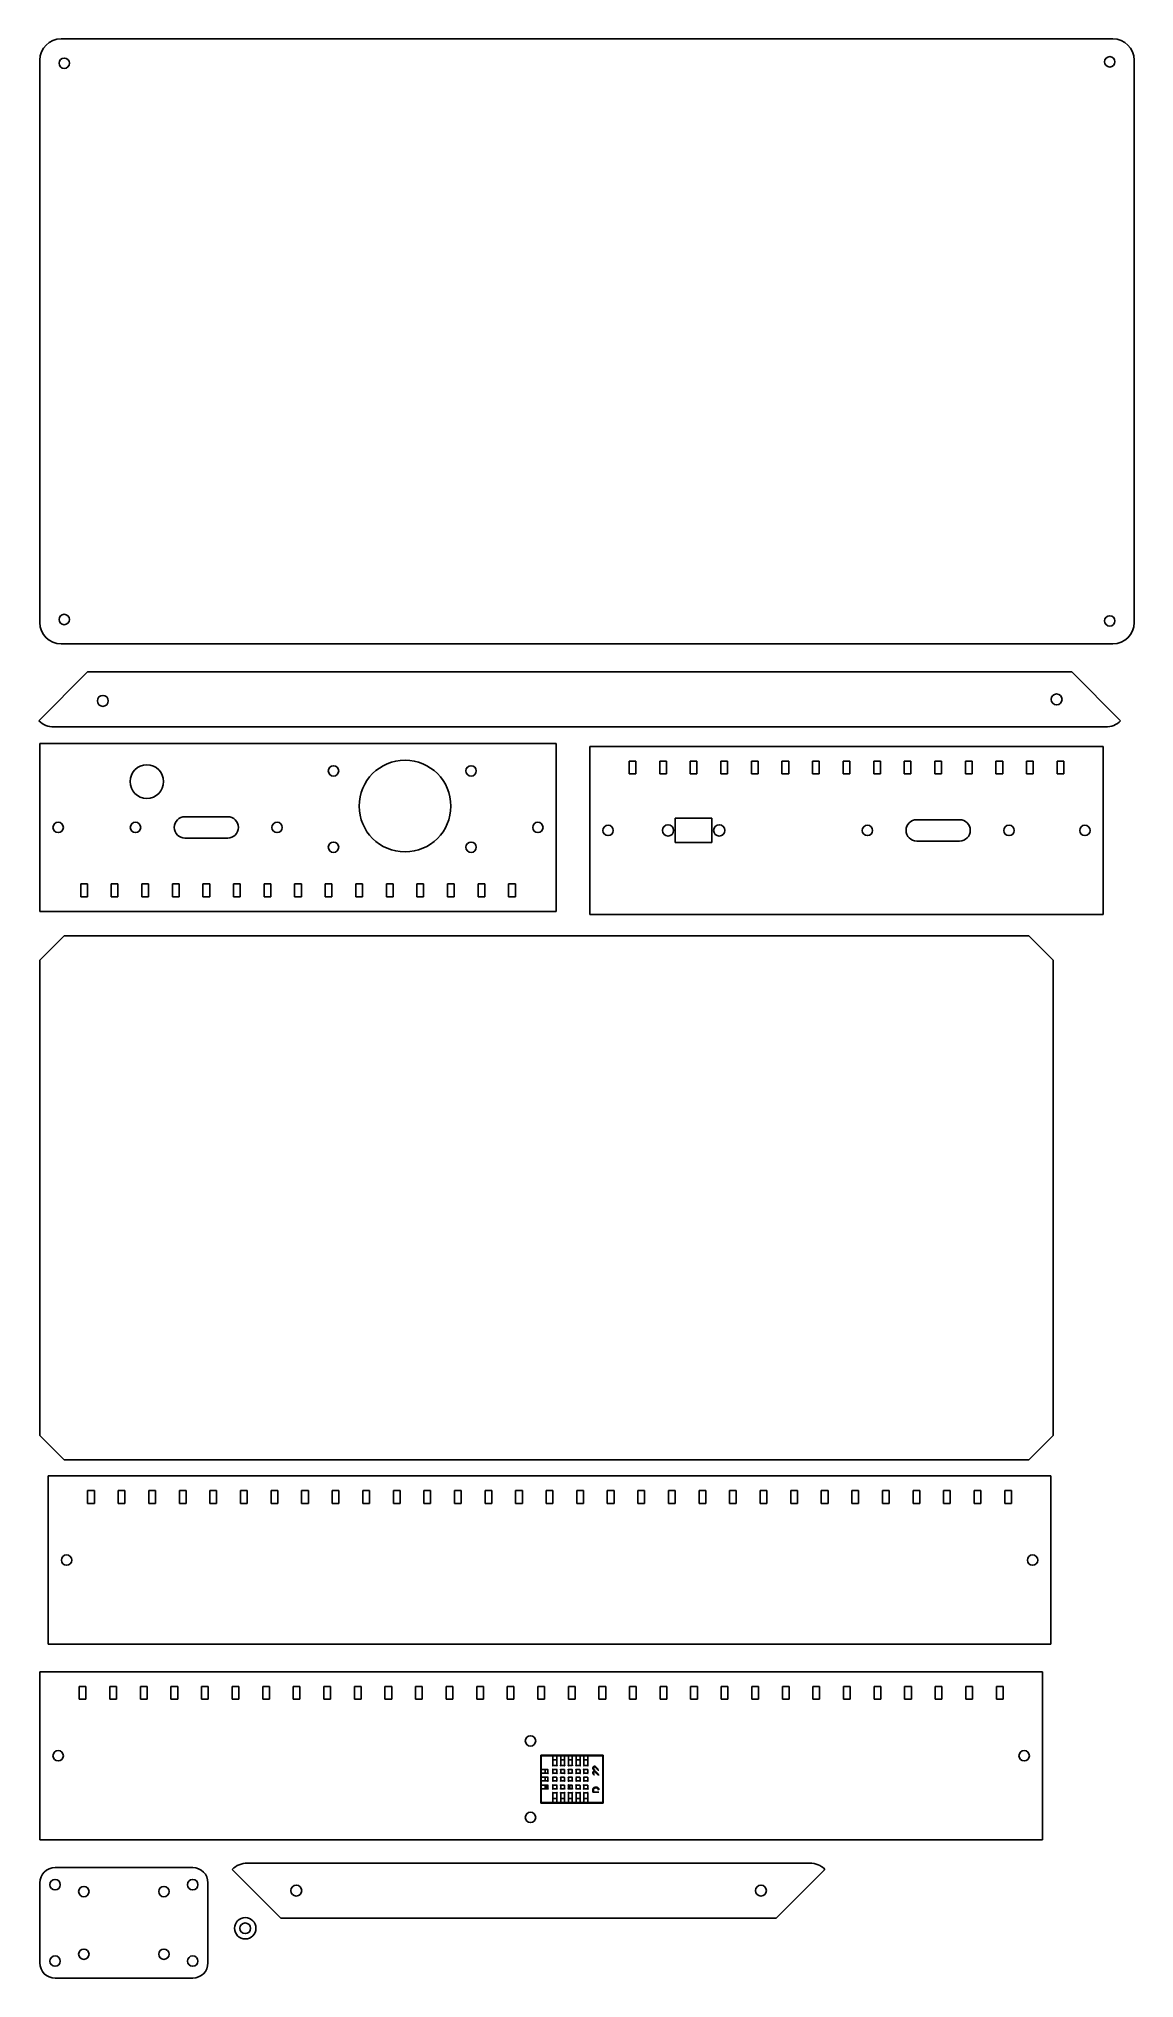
# Model space of a CAD drawing. Header units: millimetres. Extents: x -74 to 285, y -219 to 416.
import ezdxf

# ---------------------------------------------------------------- set-up
doc = ezdxf.new("R2010")
doc.units = ezdxf.units.MM
doc.header["$LTSCALE"] = 19.36
doc.layers.get('0').update_dxf_attribs({"linetype": 'CONTINUOUS'})
doc.layers.add('_ACHSEN', color=7, linetype='CONTINUOUS')

msp = doc.modelspace()

# ---------------------------------------------------------------- linework, layer by layer
at = {"color": 7, "linetype": 'CONTINUOUS'}
for p, q in [((277.63, 415.82), (-66.37, 415.82)), ((-73.37, 408.82), (-73.37, 224.82)), ((284.63, 224.82), (284.63, 408.82)), ((-66.37, 217.82), (277.63, 217.82)), ((-57.76, 208.66), (-73.71, 192.71)), ((-57.76, 208.66), (264.24, 208.66)), ((280.19, 192.71), (264.24, 208.66)), ((275.24, 190.66), (-68.76, 190.66)), ((-73.37, 130.29), (-73.37, 185.29)), ((-73.37, 185.29), (95.55, 185.29)), ((95.55, 185.29), (95.55, 130.29)), ((106.5, 129.32), (106.5, 184.32)), ((106.5, 184.32), (274.5, 184.32)), ((274.5, 184.32), (274.5, 129.32)), ((119.4, 175.32), (119.4, 179.52)), ((119.4, 179.52), (121.6, 179.52)), ((121.6, 175.32), (121.6, 179.52)), ((129.4, 175.32), (129.4, 179.52)), ((129.4, 179.52), (131.6, 179.52)), ((131.6, 175.32), (131.6, 179.52)), ((139.4, 175.32), (139.4, 179.52)), ((139.4, 179.52), (141.6, 179.52)), ((141.6, 175.32), (141.6, 179.52)), ((149.4, 175.32), (149.4, 179.52)), ((149.4, 179.52), (151.6, 179.52)), ((151.6, 175.32), (151.6, 179.52)), ((159.4, 175.32), (159.4, 179.52)), ((159.4, 179.52), (161.6, 179.52)), ((161.6, 175.32), (161.6, 179.52)), ((169.4, 175.32), (169.4, 179.52)), ((169.4, 179.52), (171.6, 179.52)), ((171.6, 175.32), (171.6, 179.52)), ((179.4, 175.32), (179.4, 179.52)), ((179.4, 179.52), (181.6, 179.52)), ((181.6, 175.32), (181.6, 179.52)), ((189.4, 175.32), (189.4, 179.52)), ((189.4, 179.52), (191.6, 179.52)), ((191.6, 175.32), (191.6, 179.52)), ((199.4, 175.32), (199.4, 179.52)), ((199.4, 179.52), (201.6, 179.52)), ((201.6, 175.32), (201.6, 179.52)), ((209.4, 175.32), (209.4, 179.52)), ((209.4, 179.52), (211.6, 179.52)), ((211.6, 175.32), (211.6, 179.52)), ((219.4, 179.52), (221.6, 179.52)), ((219.4, 175.32), (219.4, 179.52)), ((221.6, 175.32), (221.6, 179.52)), ((229.4, 179.52), (231.6, 179.52)), ((229.4, 175.32), (229.4, 179.52)), ((231.6, 175.32), (231.6, 179.52)), ((239.4, 179.52), (241.6, 179.52)), ((239.4, 175.32), (239.4, 179.52)), ((241.6, 175.32), (241.6, 179.52)), ((249.4, 179.52), (251.6, 179.52)), ((249.4, 175.32), (249.4, 179.52)), ((251.6, 175.32), (251.6, 179.52)), ((259.4, 179.52), (261.6, 179.52)), ((259.4, 175.32), (259.4, 179.52)), ((261.6, 175.32), (261.6, 179.52)), ((119.4, 175.32), (121.6, 175.32)), ((129.4, 175.32), (131.6, 175.32)), ((139.4, 175.32), (141.6, 175.32)), ((149.4, 175.32), (151.6, 175.32)), ((159.4, 175.32), (161.6, 175.32)), ((169.4, 175.32), (171.6, 175.32)), ((179.4, 175.32), (181.6, 175.32)), ((189.4, 175.32), (191.6, 175.32)), ((199.4, 175.32), (201.6, 175.32)), ((209.4, 175.32), (211.6, 175.32)), ((219.4, 175.32), (221.6, 175.32)), ((229.4, 175.32), (231.6, 175.32)), ((239.4, 175.32), (241.6, 175.32)), ((249.4, 175.32), (251.6, 175.32)), ((259.4, 175.32), (261.6, 175.32)), ((-25.91, 161.29), (-11.91, 161.29)), ((134.5, 160.82), (134.5, 152.82)), ((146.5, 160.82), (134.5, 160.82)), ((146.5, 152.82), (146.5, 160.82)), ((227.5, 160.32), (213.5, 160.32)), ((-11.91, 154.29), (-25.91, 154.29)), ((134.5, 152.82), (146.5, 152.82)), ((213.5, 153.32), (227.5, 153.32)), ((-60.01, 139.29), (-60.01, 135.09)), ((-57.81, 139.29), (-60.01, 139.29)), ((-57.81, 135.09), (-60.01, 135.09)), ((-57.81, 139.29), (-57.81, 135.09)), ((-50.01, 139.29), (-50.01, 135.09)), ((-47.81, 139.29), (-50.01, 139.29)), ((-47.81, 135.09), (-50.01, 135.09)), ((-47.81, 139.29), (-47.81, 135.09)), ((-40.01, 139.29), (-40.01, 135.09)), ((-37.81, 139.29), (-40.01, 139.29)), ((-37.81, 135.09), (-40.01, 135.09)), ((-37.81, 139.29), (-37.81, 135.09)), ((-30.01, 139.29), (-30.01, 135.09)), ((-27.81, 139.29), (-30.01, 139.29)), ((-27.81, 135.09), (-30.01, 135.09)), ((-27.81, 139.29), (-27.81, 135.09)), ((-20.01, 139.29), (-20.01, 135.09)), ((-17.81, 139.29), (-20.01, 139.29)), ((-17.81, 135.09), (-20.01, 135.09)), ((-17.81, 139.29), (-17.81, 135.09)), ((-10.01, 139.29), (-10.01, 135.09)), ((-7.81, 139.29), (-10.01, 139.29)), ((-7.81, 135.09), (-10.01, 135.09)), ((-7.81, 139.29), (-7.81, 135.09)), ((2.19, 139.29), (-0.01, 139.29)), ((-0.01, 139.29), (-0.01, 135.09)), ((2.19, 135.09), (-0.01, 135.09)), ((2.19, 139.29), (2.19, 135.09)), ((12.19, 139.29), (9.99, 139.29)), ((9.99, 139.29), (9.99, 135.09)), ((12.19, 135.09), (9.99, 135.09)), ((12.19, 139.29), (12.19, 135.09)), ((22.19, 139.29), (19.99, 139.29)), ((19.99, 139.29), (19.99, 135.09)), ((22.19, 135.09), (19.99, 135.09)), ((22.19, 139.29), (22.19, 135.09)), ((32.19, 139.29), (29.99, 139.29)), ((29.99, 139.29), (29.99, 135.09)), ((32.19, 135.09), (29.99, 135.09)), ((32.19, 139.29), (32.19, 135.09)), ((42.19, 139.29), (39.99, 139.29)), ((39.99, 139.29), (39.99, 135.09)), ((42.19, 135.09), (39.99, 135.09)), ((42.19, 139.29), (42.19, 135.09)), ((52.19, 139.29), (49.99, 139.29)), ((49.99, 139.29), (49.99, 135.09)), ((52.19, 135.09), (49.99, 135.09)), ((52.19, 139.29), (52.19, 135.09)), ((62.19, 139.29), (59.99, 139.29)), ((59.99, 139.29), (59.99, 135.09)), ((62.19, 135.09), (59.99, 135.09)), ((62.19, 139.29), (62.19, 135.09)), ((72.19, 139.29), (69.99, 139.29)), ((69.99, 139.29), (69.99, 135.09)), ((72.19, 135.09), (69.99, 135.09)), ((72.19, 139.29), (72.19, 135.09)), ((82.19, 139.29), (79.99, 139.29)), ((79.99, 139.29), (79.99, 135.09)), ((82.19, 135.09), (79.99, 135.09)), ((82.19, 139.29), (82.19, 135.09)), ((95.55, 130.29), (-73.37, 130.29)), ((274.5, 129.32), (106.5, 129.32)), ((-65.37, 122.36), (-73.37, 114.36)), ((250.13, 122.36), (-65.37, 122.36)), ((258.13, 114.36), (250.13, 122.36)), ((-73.37, 114.36), (-73.37, -41.14)), ((258.13, -41.14), (258.13, 114.36)), ((-73.37, -41.14), (-65.37, -49.14)), ((250.13, -49.14), (258.13, -41.14)), ((-65.37, -49.14), (250.13, -49.14)), ((-70.63, -109.4), (-70.63, -54.4)), ((-70.63, -54.4), (257.37, -54.4)), ((257.37, -54.4), (257.37, -109.4)), ((-57.73, -63.4), (-57.73, -59.2)), ((-55.53, -59.2), (-57.73, -59.2)), ((-55.53, -63.4), (-57.73, -63.4)), ((-55.53, -63.4), (-55.53, -59.2)), ((-47.73, -63.4), (-47.73, -59.2)), ((-45.53, -59.2), (-47.73, -59.2)), ((-45.53, -63.4), (-47.73, -63.4)), ((-45.53, -63.4), (-45.53, -59.2)), ((-37.73, -63.4), (-37.73, -59.2)), ((-35.53, -59.2), (-37.73, -59.2)), ((-35.53, -63.4), (-37.73, -63.4)), ((-35.53, -63.4), (-35.53, -59.2)), ((-27.73, -63.4), (-27.73, -59.2)), ((-25.53, -59.2), (-27.73, -59.2)), ((-25.53, -63.4), (-27.73, -63.4)), ((-25.53, -63.4), (-25.53, -59.2)), ((-17.73, -63.4), (-17.73, -59.2)), ((-15.53, -59.2), (-17.73, -59.2)), ((-15.53, -63.4), (-17.73, -63.4)), ((-15.53, -63.4), (-15.53, -59.2)), ((-7.73, -63.4), (-7.73, -59.2)), ((-5.53, -59.2), (-7.73, -59.2)), ((-5.53, -63.4), (-7.73, -63.4)), ((-5.53, -63.4), (-5.53, -59.2)), ((2.27, -63.4), (2.27, -59.2)), ((4.47, -59.2), (2.27, -59.2)), ((4.47, -63.4), (2.27, -63.4)), ((4.47, -63.4), (4.47, -59.2)), ((12.27, -63.4), (12.27, -59.2)), ((14.47, -59.2), (12.27, -59.2)), ((14.47, -63.4), (12.27, -63.4)), ((14.47, -63.4), (14.47, -59.2)), ((22.27, -63.4), (22.27, -59.2)), ((24.47, -59.2), (22.27, -59.2)), ((24.47, -63.4), (22.27, -63.4)), ((24.47, -63.4), (24.47, -59.2)), ((32.27, -63.4), (32.27, -59.2)), ((34.47, -59.2), (32.27, -59.2)), ((34.47, -63.4), (32.27, -63.4)), ((34.47, -63.4), (34.47, -59.2)), ((42.27, -63.4), (42.27, -59.2)), ((44.47, -59.2), (42.27, -59.2)), ((44.47, -63.4), (42.27, -63.4)), ((44.47, -63.4), (44.47, -59.2)), ((52.27, -63.4), (52.27, -59.2)), ((54.47, -59.2), (52.27, -59.2)), ((54.47, -63.4), (52.27, -63.4)), ((54.47, -63.4), (54.47, -59.2)), ((62.27, -63.4), (62.27, -59.2)), ((64.47, -59.2), (62.27, -59.2)), ((64.47, -63.4), (62.27, -63.4)), ((64.47, -63.4), (64.47, -59.2)), ((72.27, -63.4), (72.27, -59.2)), ((74.47, -59.2), (72.27, -59.2)), ((74.47, -63.4), (72.27, -63.4)), ((74.47, -63.4), (74.47, -59.2)), ((82.27, -63.4), (82.27, -59.2)), ((84.47, -59.2), (82.27, -59.2)), ((84.47, -63.4), (82.27, -63.4)), ((84.47, -63.4), (84.47, -59.2)), ((92.27, -63.4), (92.27, -59.2)), ((94.47, -59.2), (92.27, -59.2)), ((94.47, -63.4), (92.27, -63.4)), ((94.47, -63.4), (94.47, -59.2)), ((102.27, -63.4), (102.27, -59.2)), ((104.47, -59.2), (102.27, -59.2)), ((104.47, -63.4), (102.27, -63.4)), ((104.47, -63.4), (104.47, -59.2)), ((112.27, -63.4), (112.27, -59.2)), ((114.47, -59.2), (112.27, -59.2)), ((114.47, -63.4), (112.27, -63.4)), ((114.47, -63.4), (114.47, -59.2)), ((124.47, -59.2), (122.27, -59.2)), ((122.27, -63.4), (122.27, -59.2)), ((124.47, -63.4), (122.27, -63.4)), ((124.47, -63.4), (124.47, -59.2)), ((134.47, -59.2), (132.27, -59.2)), ((132.27, -63.4), (132.27, -59.2)), ((134.47, -63.4), (132.27, -63.4)), ((134.47, -63.4), (134.47, -59.2)), ((144.47, -59.2), (142.27, -59.2)), ((142.27, -63.4), (142.27, -59.2)), ((144.47, -63.4), (142.27, -63.4)), ((144.47, -63.4), (144.47, -59.2)), ((154.47, -59.2), (152.27, -59.2)), ((152.27, -63.4), (152.27, -59.2)), ((154.47, -63.4), (152.27, -63.4)), ((154.47, -63.4), (154.47, -59.2)), ((164.47, -59.2), (162.27, -59.2)), ((162.27, -63.4), (162.27, -59.2)), ((164.47, -63.4), (162.27, -63.4)), ((164.47, -63.4), (164.47, -59.2)), ((174.47, -59.2), (172.27, -59.2)), ((172.27, -63.4), (172.27, -59.2)), ((174.47, -63.4), (172.27, -63.4)), ((174.47, -63.4), (174.47, -59.2)), ((184.47, -59.2), (182.27, -59.2)), ((182.27, -63.4), (182.27, -59.2)), ((184.47, -63.4), (182.27, -63.4)), ((184.47, -63.4), (184.47, -59.2)), ((194.47, -59.2), (192.27, -59.2)), ((192.27, -63.4), (192.27, -59.2)), ((194.47, -63.4), (192.27, -63.4)), ((194.47, -63.4), (194.47, -59.2)), ((204.47, -59.2), (202.27, -59.2)), ((202.27, -63.4), (202.27, -59.2)), ((204.47, -63.4), (202.27, -63.4)), ((204.47, -63.4), (204.47, -59.2)), ((214.47, -59.2), (212.27, -59.2)), ((212.27, -63.4), (212.27, -59.2)), ((214.47, -63.4), (212.27, -63.4)), ((214.47, -63.4), (214.47, -59.2)), ((224.47, -59.2), (222.27, -59.2)), ((222.27, -63.4), (222.27, -59.2)), ((224.47, -63.4), (222.27, -63.4)), ((224.47, -63.4), (224.47, -59.2)), ((234.47, -59.2), (232.27, -59.2)), ((232.27, -63.4), (232.27, -59.2)), ((234.47, -63.4), (232.27, -63.4)), ((234.47, -63.4), (234.47, -59.2)), ((244.47, -59.2), (242.27, -59.2)), ((242.27, -63.4), (242.27, -59.2)), ((244.47, -63.4), (242.27, -63.4)), ((244.47, -63.4), (244.47, -59.2)), ((257.37, -109.4), (-70.63, -109.4)), ((-73.37, -173.44), (-73.37, -118.44)), ((-73.37, -118.44), (254.63, -118.44)), ((254.63, -118.44), (254.63, -173.44)), ((-60.47, -127.44), (-60.47, -123.24)), ((-58.27, -123.24), (-60.47, -123.24)), ((-58.27, -127.44), (-58.27, -123.24)), ((-50.47, -127.44), (-50.47, -123.24)), ((-48.27, -123.24), (-50.47, -123.24)), ((-48.27, -127.44), (-48.27, -123.24)), ((-40.47, -127.44), (-40.47, -123.24)), ((-38.27, -123.24), (-40.47, -123.24)), ((-38.27, -127.44), (-38.27, -123.24)), ((-30.47, -127.44), (-30.47, -123.24)), ((-28.27, -123.24), (-30.47, -123.24)), ((-28.27, -127.44), (-28.27, -123.24)), ((-20.47, -127.44), (-20.47, -123.24)), ((-18.27, -123.24), (-20.47, -123.24)), ((-18.27, -127.44), (-18.27, -123.24)), ((-10.47, -127.44), (-10.47, -123.24)), ((-8.27, -123.24), (-10.47, -123.24)), ((-8.27, -127.44), (-8.27, -123.24)), ((-0.47, -127.44), (-0.47, -123.24)), ((1.73, -123.24), (-0.47, -123.24)), ((1.73, -127.44), (1.73, -123.24)), ((9.53, -127.44), (9.53, -123.24)), ((11.73, -123.24), (9.53, -123.24)), ((11.73, -127.44), (11.73, -123.24)), ((19.53, -127.44), (19.53, -123.24)), ((21.73, -123.24), (19.53, -123.24)), ((21.73, -127.44), (21.73, -123.24)), ((29.53, -127.44), (29.53, -123.24)), ((31.73, -123.24), (29.53, -123.24)), ((31.73, -127.44), (31.73, -123.24)), ((39.53, -127.44), (39.53, -123.24)), ((41.73, -123.24), (39.53, -123.24)), ((41.73, -127.44), (41.73, -123.24)), ((49.53, -127.44), (49.53, -123.24)), ((51.73, -123.24), (49.53, -123.24)), ((51.73, -127.44), (51.73, -123.24)), ((59.53, -127.44), (59.53, -123.24)), ((61.73, -123.24), (59.53, -123.24)), ((61.73, -127.44), (61.73, -123.24)), ((69.53, -127.44), (69.53, -123.24)), ((71.73, -123.24), (69.53, -123.24)), ((71.73, -127.44), (71.73, -123.24)), ((79.53, -127.44), (79.53, -123.24)), ((81.73, -123.24), (79.53, -123.24)), ((81.73, -127.44), (81.73, -123.24)), ((89.53, -127.44), (89.53, -123.24)), ((91.73, -123.24), (89.53, -123.24)), ((91.73, -127.44), (91.73, -123.24)), ((99.53, -127.44), (99.53, -123.24)), ((101.73, -123.24), (99.53, -123.24)), ((101.73, -127.44), (101.73, -123.24)), ((109.53, -127.44), (109.53, -123.24)), ((111.73, -123.24), (109.53, -123.24)), ((111.73, -127.44), (111.73, -123.24)), ((121.73, -123.24), (119.53, -123.24)), ((119.53, -127.44), (119.53, -123.24)), ((121.73, -127.44), (121.73, -123.24)), ((131.73, -123.24), (129.53, -123.24)), ((129.53, -127.44), (129.53, -123.24)), ((131.73, -127.44), (131.73, -123.24)), ((141.73, -123.24), (139.53, -123.24)), ((139.53, -127.44), (139.53, -123.24)), ((141.73, -127.44), (141.73, -123.24)), ((151.73, -123.24), (149.53, -123.24)), ((149.53, -127.44), (149.53, -123.24)), ((151.73, -127.44), (151.73, -123.24)), ((161.73, -123.24), (159.53, -123.24)), ((159.53, -127.44), (159.53, -123.24)), ((161.73, -127.44), (161.73, -123.24)), ((171.73, -123.24), (169.53, -123.24)), ((169.53, -127.44), (169.53, -123.24)), ((171.73, -127.44), (171.73, -123.24)), ((181.73, -123.24), (179.53, -123.24)), ((179.53, -127.44), (179.53, -123.24)), ((181.73, -127.44), (181.73, -123.24)), ((191.73, -123.24), (189.53, -123.24)), ((189.53, -127.44), (189.53, -123.24)), ((191.73, -127.44), (191.73, -123.24)), ((201.73, -123.24), (199.53, -123.24)), ((199.53, -127.44), (199.53, -123.24)), ((201.73, -127.44), (201.73, -123.24)), ((211.73, -123.24), (209.53, -123.24)), ((209.53, -127.44), (209.53, -123.24)), ((211.73, -127.44), (211.73, -123.24)), ((221.73, -123.24), (219.53, -123.24)), ((219.53, -127.44), (219.53, -123.24)), ((221.73, -127.44), (221.73, -123.24)), ((231.73, -123.24), (229.53, -123.24)), ((229.53, -127.44), (229.53, -123.24)), ((231.73, -127.44), (231.73, -123.24)), ((241.73, -123.24), (239.53, -123.24)), ((239.53, -127.44), (239.53, -123.24)), ((241.73, -127.44), (241.73, -123.24)), ((-58.27, -127.44), (-60.47, -127.44)), ((-48.27, -127.44), (-50.47, -127.44)), ((-38.27, -127.44), (-40.47, -127.44)), ((-28.27, -127.44), (-30.47, -127.44)), ((-18.27, -127.44), (-20.47, -127.44)), ((-8.27, -127.44), (-10.47, -127.44)), ((1.73, -127.44), (-0.47, -127.44)), ((11.73, -127.44), (9.53, -127.44)), ((21.73, -127.44), (19.53, -127.44)), ((31.73, -127.44), (29.53, -127.44)), ((41.73, -127.44), (39.53, -127.44)), ((51.73, -127.44), (49.53, -127.44)), ((61.73, -127.44), (59.53, -127.44)), ((71.73, -127.44), (69.53, -127.44)), ((81.73, -127.44), (79.53, -127.44)), ((91.73, -127.44), (89.53, -127.44)), ((101.73, -127.44), (99.53, -127.44)), ((111.73, -127.44), (109.53, -127.44)), ((121.73, -127.44), (119.53, -127.44)), ((131.73, -127.44), (129.53, -127.44)), ((141.73, -127.44), (139.53, -127.44)), ((151.73, -127.44), (149.53, -127.44)), ((161.73, -127.44), (159.53, -127.44)), ((171.73, -127.44), (169.53, -127.44)), ((181.73, -127.44), (179.53, -127.44)), ((191.73, -127.44), (189.53, -127.44)), ((201.73, -127.44), (199.53, -127.44)), ((211.73, -127.44), (209.53, -127.44)), ((221.73, -127.44), (219.53, -127.44)), ((231.73, -127.44), (229.53, -127.44)), ((241.73, -127.44), (239.53, -127.44)), ((90.48, -145.79), (90.48, -161.39)), ((110.93, -145.79), (90.48, -145.79)), ((110.93, -161.39), (110.93, -145.79)), ((90.48, -161.39), (110.93, -161.39)), ((254.63, -173.44), (-73.37, -173.44)), ((-23.37, -182.51), (-68.37, -182.51)), ((5.52, -199.05), (-10.43, -183.1)), ((178.52, -181.05), (-5.48, -181.05)), ((183.47, -183.1), (167.52, -199.05)), ((-73.37, -187.51), (-73.37, -213.71)), ((-18.37, -213.71), (-18.37, -187.51)), ((5.52, -199.05), (167.52, -199.05)), ((-68.37, -218.71), (-23.37, -218.71))]:
    msp.add_line(p, q, dxfattribs=at)
at = {"color": 6, "linetype": 'CONTINUOUS'}
for p, q in [((110.58, -145.94), (90.7, -145.94)), ((90.6, -145.95), (90.48, -146.02)), ((90.63, -146.14), (90.63, -161.04)), ((90.73, -150.44), (92.83, -150.44)), ((90.73, -151.64), (92.73, -151.64)), ((91.93, -150.44), (91.93, -151.64)), ((92.83, -150.44), (92.93, -150.34)), ((92.83, -150.44), (92.83, -151.54)), ((92.85, -150.41), (92.86, -150.4)), ((92.85, -151.58), (92.85, -151.6)), ((92.9, -151.69), (92.93, -151.74)), ((94.43, -149.21), (94.38, -149.24)), ((94.4, -150.39), (94.38, -150.34)), ((94.43, -151.71), (94.38, -151.74)), ((94.45, -150.49), (94.45, -150.48)), ((94.48, -146.04), (94.48, -149.04)), ((95.76, -147.24), (94.48, -147.24)), ((94.48, -151.54), (94.48, -150.54)), ((94.53, -149.16), (94.52, -149.17)), ((94.53, -151.66), (94.52, -151.67)), ((95.66, -149.14), (94.58, -149.14)), ((94.58, -150.44), (95.76, -150.44)), ((95.66, -151.64), (94.58, -151.64)), ((95.76, -146.04), (95.76, -149.04)), ((95.86, -150.34), (95.76, -150.44)), ((95.76, -150.44), (95.76, -151.54)), ((95.78, -149.08), (95.78, -149.1)), ((95.78, -151.58), (95.78, -151.6)), ((95.83, -149.19), (95.86, -149.24)), ((95.84, -150.35), (95.83, -150.36)), ((95.83, -151.69), (95.86, -151.74)), ((96.96, -149.21), (96.91, -149.24)), ((96.93, -150.39), (96.91, -150.34)), ((96.96, -151.71), (96.91, -151.74)), ((96.98, -150.49), (96.98, -150.48)), ((97.01, -146.04), (97.01, -149.04)), ((98.29, -147.24), (97.01, -147.24)), ((97.01, -151.54), (97.01, -150.54)), ((97.06, -149.16), (97.05, -149.17)), ((97.06, -151.66), (97.05, -151.67)), ((98.19, -149.14), (97.11, -149.14)), ((97.11, -150.44), (98.19, -150.44)), ((98.19, -151.64), (97.11, -151.64)), ((98.29, -146.04), (98.29, -149.04)), ((98.29, -150.54), (98.29, -151.54)), ((98.31, -149.08), (98.31, -149.1)), ((98.31, -151.58), (98.31, -151.6)), ((98.36, -149.19), (98.39, -149.24)), ((98.36, -151.69), (98.39, -151.74)), ((99.49, -149.21), (99.44, -149.24)), ((99.46, -150.39), (99.44, -150.34)), ((99.49, -151.71), (99.44, -151.74)), ((99.51, -150.49), (99.51, -150.48)), ((99.54, -146.04), (99.54, -149.04)), ((100.82, -147.24), (99.54, -147.24)), ((99.54, -151.54), (99.54, -150.54)), ((99.59, -149.16), (99.58, -149.17)), ((99.59, -151.66), (99.58, -151.67)), ((100.72, -149.14), (99.64, -149.14)), ((99.64, -150.44), (100.72, -150.44)), ((100.72, -151.64), (99.64, -151.64)), ((100.82, -146.04), (100.82, -149.04)), ((100.82, -150.54), (100.82, -151.54)), ((100.84, -149.08), (100.84, -149.1)), ((100.84, -151.58), (100.84, -151.6)), ((100.89, -149.19), (100.92, -149.24)), ((100.89, -151.69), (100.92, -151.74)), ((102.02, -149.21), (101.97, -149.24)), ((101.99, -150.39), (101.97, -150.34)), ((102.02, -151.71), (101.97, -151.74)), ((102.04, -150.49), (102.04, -150.48)), ((102.07, -146.04), (102.07, -149.04)), ((103.35, -147.24), (102.07, -147.24)), ((102.07, -151.54), (102.07, -150.54)), ((102.12, -149.16), (102.11, -149.17)), ((102.12, -151.66), (102.11, -151.67)), ((103.25, -149.14), (102.17, -149.14)), ((102.17, -150.44), (103.25, -150.44)), ((103.25, -151.64), (102.17, -151.64)), ((103.35, -146.04), (103.35, -149.04)), ((103.35, -150.54), (103.35, -151.54)), ((103.37, -149.08), (103.37, -149.1)), ((103.37, -151.58), (103.37, -151.6)), ((103.42, -149.19), (103.45, -149.24)), ((103.42, -151.69), (103.45, -151.74)), ((104.55, -149.21), (104.5, -149.24)), ((104.52, -150.39), (104.5, -150.34)), ((104.55, -151.71), (104.5, -151.74)), ((104.57, -150.49), (104.57, -150.48)), ((104.6, -146.04), (104.6, -149.04)), ((105.88, -147.24), (104.6, -147.24)), ((104.6, -151.54), (104.6, -150.54)), ((104.65, -149.16), (104.64, -149.17)), ((104.65, -151.66), (104.64, -151.67)), ((105.78, -149.14), (104.7, -149.14)), ((104.7, -150.44), (105.78, -150.44)), ((105.78, -151.64), (104.7, -151.64)), ((105.88, -146.04), (105.88, -149.04)), ((105.88, -150.54), (105.88, -151.54)), ((105.9, -149.08), (105.9, -149.1)), ((105.9, -151.58), (105.9, -151.6)), ((105.95, -149.19), (105.98, -149.24)), ((105.95, -151.69), (105.98, -151.74)), ((110.83, -146.18), (110.83, -146.19)), ((110.83, -160.99), (110.83, -146.19)), ((110.93, -149.53), (110.83, -149.53)), ((110.83, -150.03), (110.93, -150.03)), ((110.93, -152.07), (110.83, -152.07)), ((90.73, -152.99), (92.83, -152.99)), ((90.73, -154.19), (92.73, -154.19)), ((90.73, -155.54), (92.83, -155.54)), ((90.73, -156.74), (92.73, -156.74)), ((91.93, -152.99), (91.93, -154.19)), ((91.93, -155.54), (91.93, -156.74)), ((92.53, -156.74), (92.53, -155.54)), ((92.83, -152.99), (92.93, -152.89)), ((92.83, -152.99), (92.83, -154.09)), ((92.83, -155.54), (92.93, -155.44)), ((92.83, -155.54), (92.83, -156.64)), ((92.85, -152.96), (92.86, -152.95)), ((92.85, -154.13), (92.85, -154.15)), ((92.85, -155.51), (92.86, -155.5)), ((92.85, -156.68), (92.85, -156.7)), ((92.9, -154.24), (92.93, -154.29)), ((92.9, -156.79), (92.93, -156.84)), ((94.4, -152.94), (94.38, -152.89)), ((94.43, -154.26), (94.38, -154.29)), ((94.4, -155.49), (94.38, -155.44)), ((94.43, -156.81), (94.38, -156.84)), ((94.4, -157.99), (94.38, -157.94)), ((94.45, -153.04), (94.45, -153.03)), ((94.45, -155.59), (94.45, -155.58)), ((94.45, -158.09), (94.45, -158.08)), ((94.48, -154.09), (94.48, -153.09)), ((94.48, -156.64), (94.48, -155.64)), ((94.48, -158.14), (94.48, -161.14)), ((94.53, -154.21), (94.52, -154.22)), ((94.53, -156.76), (94.52, -156.77)), ((94.58, -152.99), (95.66, -152.99)), ((95.66, -154.19), (94.58, -154.19)), ((94.58, -155.54), (95.76, -155.54)), ((95.66, -156.74), (94.58, -156.74)), ((94.58, -158.04), (95.66, -158.04)), ((95.7, -158.02), (95.71, -158.01)), ((95.76, -153.09), (95.76, -154.09)), ((95.86, -155.44), (95.76, -155.54)), ((95.76, -155.54), (95.76, -156.64)), ((95.76, -158.14), (95.76, -161.14)), ((95.78, -154.13), (95.78, -154.15)), ((95.79, -155.5), (95.78, -155.51)), ((95.78, -156.68), (95.78, -156.7)), ((95.8, -157.96), (95.86, -157.94)), ((95.83, -154.24), (95.86, -154.29)), ((95.83, -156.79), (95.86, -156.84)), ((96.93, -152.94), (96.91, -152.89)), ((96.96, -154.26), (96.91, -154.29)), ((96.93, -155.49), (96.91, -155.44)), ((96.96, -156.81), (96.91, -156.84)), ((96.93, -157.99), (96.91, -157.94)), ((96.98, -153.04), (96.98, -153.03)), ((96.98, -155.59), (96.98, -155.58)), ((96.98, -158.09), (96.98, -158.08)), ((97.01, -154.09), (97.01, -153.09)), ((97.01, -156.64), (97.01, -155.64)), ((97.01, -158.14), (97.01, -161.14)), ((97.06, -154.21), (97.05, -154.22)), ((97.06, -156.76), (97.05, -156.77)), ((97.11, -152.99), (98.19, -152.99)), ((98.19, -154.19), (97.11, -154.19)), ((97.11, -155.54), (98.19, -155.54)), ((98.19, -156.74), (97.11, -156.74)), ((97.11, -158.04), (98.19, -158.04)), ((98.23, -158.02), (98.24, -158.01)), ((98.29, -153.09), (98.29, -154.09)), ((98.29, -155.64), (98.29, -156.64)), ((98.29, -158.14), (98.29, -161.14)), ((98.31, -154.13), (98.31, -154.15)), ((98.31, -156.68), (98.31, -156.7)), ((98.33, -157.96), (98.39, -157.94)), ((98.36, -154.24), (98.39, -154.29)), ((98.36, -156.79), (98.39, -156.84)), ((99.46, -152.94), (99.44, -152.89)), ((99.49, -154.26), (99.44, -154.29)), ((99.46, -155.49), (99.44, -155.44)), ((99.49, -156.81), (99.44, -156.84)), ((99.46, -157.99), (99.44, -157.94)), ((99.51, -153.04), (99.51, -153.03)), ((99.51, -155.59), (99.51, -155.58)), ((99.51, -158.09), (99.51, -158.08)), ((99.54, -154.09), (99.54, -153.09)), ((99.54, -156.64), (99.54, -155.64)), ((99.54, -158.14), (99.54, -161.14)), ((99.59, -154.21), (99.58, -154.22)), ((99.59, -156.76), (99.58, -156.77)), ((99.64, -152.99), (100.72, -152.99)), ((100.72, -154.19), (99.64, -154.19)), ((99.64, -155.54), (100.72, -155.54)), ((100.72, -156.74), (99.64, -156.74)), ((99.64, -158.04), (100.72, -158.04)), ((100.03, -155.54), (100.03, -156.74)), ((100.76, -158.02), (100.77, -158.01)), ((100.82, -153.09), (100.82, -154.09)), ((100.82, -155.64), (100.82, -156.64)), ((100.82, -158.14), (100.82, -161.14)), ((100.84, -154.13), (100.84, -154.15)), ((100.84, -156.68), (100.84, -156.7)), ((100.86, -157.96), (100.92, -157.94)), ((100.89, -154.24), (100.92, -154.29)), ((100.89, -156.79), (100.92, -156.84)), ((101.99, -152.94), (101.97, -152.89)), ((102.02, -154.26), (101.97, -154.29)), ((101.99, -155.49), (101.97, -155.44)), ((102.02, -156.81), (101.97, -156.84)), ((101.99, -157.99), (101.97, -157.94)), ((102.04, -153.04), (102.04, -153.03)), ((102.04, -155.59), (102.04, -155.58)), ((102.04, -158.09), (102.04, -158.08)), ((102.07, -154.09), (102.07, -153.09)), ((102.07, -156.64), (102.07, -155.64)), ((102.07, -158.14), (102.07, -161.14)), ((102.12, -154.21), (102.11, -154.22)), ((102.12, -156.76), (102.11, -156.77)), ((102.17, -152.99), (103.25, -152.99)), ((103.25, -154.19), (102.17, -154.19)), ((102.17, -155.54), (103.25, -155.54)), ((103.25, -156.74), (102.17, -156.74)), ((102.17, -158.04), (103.25, -158.04)), ((103.29, -158.02), (103.3, -158.01)), ((103.35, -153.09), (103.35, -154.09)), ((103.35, -155.64), (103.35, -156.64)), ((103.35, -158.14), (103.35, -161.14)), ((103.37, -154.13), (103.37, -154.15)), ((103.37, -156.68), (103.37, -156.7)), ((103.39, -157.96), (103.45, -157.94)), ((103.42, -154.24), (103.45, -154.29)), ((103.42, -156.79), (103.45, -156.84)), ((104.52, -152.94), (104.5, -152.89)), ((104.55, -154.26), (104.5, -154.29)), ((104.52, -155.49), (104.5, -155.44)), ((104.55, -156.81), (104.5, -156.84)), ((104.52, -157.99), (104.5, -157.94)), ((104.57, -153.04), (104.57, -153.03)), ((104.57, -155.59), (104.57, -155.58)), ((104.57, -158.09), (104.57, -158.08)), ((104.6, -154.09), (104.6, -153.09)), ((104.6, -156.64), (104.6, -155.64)), ((104.6, -158.14), (104.6, -161.14)), ((104.65, -154.21), (104.64, -154.22)), ((104.65, -156.76), (104.64, -156.77)), ((104.7, -152.99), (105.78, -152.99)), ((105.78, -154.19), (104.7, -154.19)), ((104.7, -155.54), (105.78, -155.54)), ((105.78, -156.74), (104.7, -156.74)), ((104.7, -158.04), (105.78, -158.04)), ((105.82, -158.02), (105.83, -158.01)), ((105.88, -153.09), (105.88, -154.09)), ((105.88, -155.64), (105.88, -156.64)), ((105.88, -158.14), (105.88, -161.14)), ((105.9, -154.13), (105.9, -154.15)), ((105.9, -156.68), (105.9, -156.7)), ((105.92, -157.96), (105.98, -157.94)), ((105.95, -154.24), (105.98, -154.29)), ((105.95, -156.79), (105.98, -156.84)), ((107.53, -157.15), (107.53, -157.84)), ((107.53, -157.84), (109.53, -157.84)), ((107.76, -157.58), (107.76, -157.16)), ((110.83, -152.57), (110.93, -152.57)), ((110.93, -154.61), (110.83, -154.61)), ((110.83, -155.11), (110.93, -155.11)), ((110.93, -157.15), (110.83, -157.15)), ((110.83, -157.65), (110.93, -157.65)), ((90.48, -161.15), (90.6, -161.22)), ((90.7, -161.24), (90.82, -161.24)), ((90.83, -161.24), (110.58, -161.24)), ((94.48, -159.94), (95.76, -159.94)), ((97.01, -159.94), (98.29, -159.94)), ((99.54, -159.94), (100.82, -159.94)), ((102.07, -159.94), (103.35, -159.94)), ((104.6, -159.94), (105.88, -159.94)), ((110.76, -161.16), (110.75, -161.16))]:
    msp.add_line(p, q, dxfattribs=at)
for points in [[(92.83, -150.44), (92.83, -150.44), (92.83, -150.43), (92.83, -150.43)], [(95.81, -150.39), (95.79, -150.4), (95.78, -150.41)], [(92.83, -152.99), (92.83, -152.99), (92.83, -152.98), (92.83, -152.98)], [(92.83, -155.54), (92.83, -155.54), (92.83, -155.53), (92.83, -155.53)], [(110.83, -160.99), (110.82, -161.02), (110.82, -161.05), (110.81, -161.08), (110.8, -161.11), (110.78, -161.13), (110.76, -161.16)]]:
    msp.add_lwpolyline(points, dxfattribs=at)
at = {"color": 7, "linetype": 'CONTINUOUS'}
for centre, radius in [((-65.37, 407.82), 1.7), ((276.63, 408.28), 1.7), ((-65.37, 225.82), 1.7), ((276.63, 225.36), 1.7), ((-52.76, 199.2), 1.79), ((259.24, 199.66), 1.79), ((-38.37, 172.79), 5.5), ((22.69, 176.29), 1.7), ((46.09, 164.79), 15), ((67.69, 176.29), 1.7), ((-67.37, 157.79), 1.7), ((-42.08, 157.79), 1.7), ((4.25, 157.79), 1.7), ((89.55, 157.79), 1.7), ((132.12, 156.82), 1.85), ((148.89, 156.82), 1.85), ((22.69, 151.29), 1.7), ((67.69, 151.29), 1.7), ((112.5, 156.82), 1.7), ((197.34, 156.82), 1.7), ((243.67, 156.82), 1.7), ((268.5, 156.82), 1.7), ((251.37, -81.9), 1.7), ((87.13, -141.09), 1.7), ((-67.37, -145.94), 1.7), ((248.63, -145.94), 1.7), ((87.13, -166.09), 1.7), ((10.52, -190.05), 1.79), ((162.52, -190.05), 1.79), ((-6.18, -202.38), 3.5), ((-6.18, -202.38), 1.75)]:
    msp.add_circle(centre, radius, dxfattribs=at)
for centre, radius, start, end in [((-66.37, 408.82), 7, 90, 180), ((277.63, 408.82), 7, 0, 90), ((-66.37, 224.82), 7, 180, 270), ((277.63, 224.82), 7, 270, 360), ((-68.76, 197.66), 7, 225, 270), ((275.24, 197.66), 7, 270, 315), ((-25.91, 157.79), 3.5, 90, 270), ((-11.91, 157.79), 3.5, 270, 90), ((213.5, 156.82), 3.5, 90, 270), ((227.5, 156.82), 3.5, 270, 90), ((-68.37, -187.51), 5, 90, 180), ((-23.37, -187.51), 5, 0, 90), ((-5.48, -188.05), 7, 90, 135), ((178.52, -188.05), 7, 45, 90), ((-68.37, -213.71), 5, 180, 270), ((-23.37, -213.71), 5, 270, 360)]:
    msp.add_arc(centre, radius, start, end, dxfattribs=at)
at = {"color": 6, "linetype": 'CONTINUOUS'}
for centre, radius, start, end in [((90.65, -146.04), 0.1, 90, 119.24883), ((90.83, -146.14), 0.2, 90, 180), ((94.38, -146.04), 0.1, 0, 90), ((95.86, -146.04), 0.1, 90, 180), ((96.91, -146.04), 0.1, 0, 90), ((98.39, -146.04), 0.1, 90, 180), ((99.44, -146.04), 0.1, 0, 90), ((100.92, -146.04), 0.1, 90, 180), ((101.97, -146.04), 0.1, 0, 90), ((103.45, -146.04), 0.1, 90, 180), ((104.5, -146.04), 0.1, 0, 90), ((105.98, -146.04), 0.1, 90, 180), ((110.58, -146.19), 0.25, 0.94032, 90), ((90.73, -150.34), 0.1, 180, 270), ((90.73, -151.74), 0.1, 90, 180), ((92.73, -151.54), 0.1, 270, 360), ((94.23, -150.93), 1.53, 205.90699, 206.76778), ((79.33, -158.44), 15.15, 26.57995, 26.77292), ((102.26, -147), 10.47, 206.46929, 206.61989), ((85.04, -155.08), 10.47, 26.46929, 26.61989), ((107.97, -143.63), 15.15, 206.57995, 206.77292), ((99.12, -158.57), 10.47, 116.46929, 116.61989), ((99.12, -161.07), 10.47, 116.46929, 116.61989), ((93.07, -151.15), 1.53, 25.90699, 26.76778), ((87.67, -135.65), 15.15, 296.57995, 296.77292), ((87.67, -138.15), 15.15, 296.57995, 296.77292), ((94.58, -149.04), 0.1, 180, 270), ((94.58, -150.54), 0.1, 90, 180), ((94.58, -151.54), 0.1, 180, 270), ((95.18, -150.54), 1.53, 115.90699, 116.76778), ((95.18, -153.04), 1.53, 115.90699, 116.76778), ((95.66, -149.04), 0.1, 270, 360), ((95.66, -151.54), 0.1, 270, 360), ((97.16, -148.43), 1.53, 205.90699, 206.76778), ((97.16, -150.93), 1.53, 205.90699, 206.76778), ((82.26, -155.94), 15.15, 26.57995, 26.77292), ((82.26, -158.44), 15.15, 26.57995, 26.77292), ((105.19, -144.5), 10.47, 206.46929, 206.61989), ((105.19, -147), 10.47, 206.46929, 206.61989), ((87.57, -155.08), 10.47, 26.46929, 26.61989), ((110.5, -143.63), 15.15, 206.57995, 206.77292), ((101.65, -158.57), 10.47, 116.46929, 116.61989), ((101.65, -161.07), 10.47, 116.46929, 116.61989), ((95.6, -151.15), 1.53, 25.90699, 26.76778), ((90.2, -135.65), 15.15, 296.57995, 296.77292), ((90.2, -138.15), 15.15, 296.57995, 296.77292), ((97.11, -149.04), 0.1, 180, 270), ((97.11, -150.54), 0.1, 90, 180), ((97.11, -151.54), 0.1, 180, 270), ((97.71, -150.54), 1.53, 115.90699, 116.76778), ((97.71, -153.04), 1.53, 115.90699, 116.76778), ((98.19, -149.04), 0.1, 270, 360), ((98.19, -150.54), 0.1, 0, 90), ((98.19, -151.54), 0.1, 270, 360), ((99.69, -148.43), 1.53, 205.90699, 206.76778), ((99.69, -150.93), 1.53, 205.90699, 206.76778), ((84.79, -155.94), 15.15, 26.57995, 26.77292), ((84.79, -158.44), 15.15, 26.57995, 26.77292), ((107.72, -144.5), 10.47, 206.46929, 206.61989), ((107.72, -147), 10.47, 206.46929, 206.61989), ((90.1, -155.08), 10.47, 26.46929, 26.61989), ((113.03, -143.63), 15.15, 206.57995, 206.77292), ((104.18, -158.57), 10.47, 116.46929, 116.61989), ((104.18, -161.07), 10.47, 116.46929, 116.61989), ((98.13, -151.15), 1.53, 25.90699, 26.76778), ((92.73, -135.65), 15.15, 296.57995, 296.77292), ((92.73, -138.15), 15.15, 296.57995, 296.77292), ((99.64, -149.04), 0.1, 180, 270), ((99.64, -150.54), 0.1, 90, 180), ((99.64, -151.54), 0.1, 180, 270), ((100.24, -150.54), 1.53, 115.90699, 116.76778), ((100.24, -153.04), 1.53, 115.90699, 116.76778), ((100.72, -149.04), 0.1, 270, 360), ((100.72, -150.54), 0.1, 0, 90), ((100.72, -151.54), 0.1, 270, 360), ((102.22, -148.43), 1.53, 205.90699, 206.76778), ((102.22, -150.93), 1.53, 205.90699, 206.76778), ((87.32, -155.94), 15.15, 26.57995, 26.77292), ((87.32, -158.44), 15.15, 26.57995, 26.77292), ((110.25, -144.5), 10.47, 206.46929, 206.61989), ((110.25, -147), 10.47, 206.46929, 206.61989), ((92.63, -155.08), 10.47, 26.46929, 26.61989), ((115.56, -143.63), 15.15, 206.57995, 206.77292), ((106.71, -158.57), 10.47, 116.46929, 116.61989), ((106.71, -161.07), 10.47, 116.46929, 116.61989), ((100.66, -151.15), 1.53, 25.90699, 26.76778), ((95.26, -135.65), 15.15, 296.57995, 296.77292), ((95.26, -138.15), 15.15, 296.57995, 296.77292), ((102.17, -149.04), 0.1, 180, 270), ((102.17, -150.54), 0.1, 90, 180), ((102.17, -151.54), 0.1, 180, 270), ((102.77, -150.54), 1.53, 115.90699, 116.76778), ((102.77, -153.04), 1.53, 115.90699, 116.76778), ((103.25, -149.04), 0.1, 270, 360), ((103.25, -150.54), 0.1, 0, 90), ((103.25, -151.54), 0.1, 270, 360), ((104.75, -148.43), 1.53, 205.90699, 206.76778), ((104.75, -150.93), 1.53, 205.90699, 206.76778), ((89.85, -155.94), 15.15, 26.57995, 26.77292), ((89.85, -158.44), 15.15, 26.57995, 26.77292), ((112.78, -144.5), 10.47, 206.46929, 206.61989), ((112.78, -147), 10.47, 206.46929, 206.61989), ((95.16, -155.08), 10.47, 26.46929, 26.61989), ((118.09, -143.63), 15.15, 206.57995, 206.77292), ((109.24, -158.57), 10.47, 116.46929, 116.61989), ((109.24, -161.07), 10.47, 116.46929, 116.61989), ((103.19, -151.15), 1.53, 25.90699, 26.76778), ((97.79, -135.65), 15.15, 296.57995, 296.77292), ((97.79, -138.15), 15.15, 296.57995, 296.77292), ((104.7, -149.04), 0.1, 180, 270), ((104.7, -150.54), 0.1, 90, 180), ((104.7, -151.54), 0.1, 180, 270), ((105.3, -150.54), 1.53, 115.90699, 116.76778), ((105.3, -153.04), 1.53, 115.90699, 116.76778), ((105.78, -149.04), 0.1, 270, 360), ((105.78, -150.54), 0.1, 0, 90), ((105.78, -151.54), 0.1, 270, 360), ((107.28, -148.43), 1.53, 205.90699, 206.76778), ((107.28, -150.93), 1.53, 205.90699, 206.76778), ((92.38, -155.94), 15.15, 26.57995, 26.77292), ((92.38, -158.44), 15.15, 26.57995, 26.77292), ((115.31, -144.5), 10.47, 206.46929, 206.61989), ((115.31, -147), 10.47, 206.46929, 206.61989), ((90.73, -152.89), 0.1, 180, 270), ((90.73, -154.29), 0.1, 90, 180), ((90.73, -155.44), 0.1, 180, 270), ((90.73, -156.84), 0.1, 90, 180), ((92.73, -154.09), 0.1, 270, 360), ((92.73, -156.64), 0.1, 270, 360), ((94.23, -153.48), 1.53, 205.90699, 206.76778), ((94.23, -156.03), 1.53, 205.90699, 206.76778), ((79.33, -160.99), 15.15, 26.57995, 26.77292), ((79.33, -163.54), 15.15, 26.57995, 26.77292), ((102.26, -149.55), 10.47, 206.46929, 206.61989), ((102.26, -152.1), 10.47, 206.46929, 206.61989), ((85.04, -157.63), 10.47, 26.46929, 26.61989), ((85.04, -160.18), 10.47, 26.46929, 26.61989), ((85.04, -162.68), 10.47, 26.46929, 26.61989), ((107.97, -146.18), 15.15, 206.57995, 206.77292), ((107.97, -148.73), 15.15, 206.57995, 206.77292), ((107.97, -151.23), 15.15, 206.57995, 206.77292), ((99.12, -163.62), 10.47, 116.46929, 116.61989), ((99.12, -166.17), 10.47, 116.46929, 116.61989), ((93.07, -153.7), 1.53, 25.90699, 26.76778), ((93.07, -156.25), 1.53, 25.90699, 26.76778), ((93.07, -158.75), 1.53, 25.90699, 26.76778), ((87.67, -140.7), 15.15, 296.57995, 296.77292), ((87.67, -143.25), 15.15, 296.57995, 296.77292), ((94.58, -153.09), 0.1, 90, 180), ((94.58, -154.09), 0.1, 180, 270), ((94.58, -155.64), 0.1, 90, 180), ((94.58, -156.64), 0.1, 180, 270), ((94.58, -158.14), 0.1, 90, 180), ((95.18, -155.59), 1.53, 115.90699, 116.76778), ((95.18, -158.14), 1.53, 115.90699, 116.76778), ((95.66, -153.09), 0.1, 0, 90), ((95.66, -154.09), 0.1, 270, 360), ((95.66, -156.64), 0.1, 270, 360), ((95.66, -158.14), 0.1, 0, 90), ((95.05, -156.63), 1.53, 295.90699, 296.76778), ((102.56, -171.53), 15.15, 116.57995, 116.77292), ((97.16, -153.48), 1.53, 205.90699, 206.76778), ((97.16, -156.03), 1.53, 205.90699, 206.76778), ((91.11, -148.6), 10.47, 296.46929, 296.61989), ((82.26, -160.99), 15.15, 26.57995, 26.77292), ((82.26, -163.54), 15.15, 26.57995, 26.77292), ((105.19, -149.55), 10.47, 206.46929, 206.61989), ((105.19, -152.1), 10.47, 206.46929, 206.61989), ((87.57, -157.63), 10.47, 26.46929, 26.61989), ((87.57, -160.18), 10.47, 26.46929, 26.61989), ((87.57, -162.68), 10.47, 26.46929, 26.61989), ((110.5, -146.18), 15.15, 206.57995, 206.77292), ((110.5, -148.73), 15.15, 206.57995, 206.77292), ((110.5, -151.23), 15.15, 206.57995, 206.77292), ((101.65, -163.62), 10.47, 116.46929, 116.61989), ((101.65, -166.17), 10.47, 116.46929, 116.61989), ((95.6, -153.7), 1.53, 25.90699, 26.76778), ((95.6, -156.25), 1.53, 25.90699, 26.76778), ((95.6, -158.75), 1.53, 25.90699, 26.76778), ((90.2, -140.7), 15.15, 296.57995, 296.77292), ((90.2, -143.25), 15.15, 296.57995, 296.77292), ((97.11, -153.09), 0.1, 90, 180), ((97.11, -154.09), 0.1, 180, 270), ((97.11, -155.64), 0.1, 90, 180), ((97.11, -156.64), 0.1, 180, 270), ((97.11, -158.14), 0.1, 90, 180), ((97.71, -155.59), 1.53, 115.90699, 116.76778), ((97.71, -158.14), 1.53, 115.90699, 116.76778), ((98.19, -153.09), 0.1, 0, 90), ((98.19, -154.09), 0.1, 270, 360), ((98.19, -155.64), 0.1, 0, 90), ((98.19, -156.64), 0.1, 270, 360), ((98.19, -158.14), 0.1, 0, 90), ((97.58, -156.63), 1.53, 295.90699, 296.76778), ((105.09, -171.53), 15.15, 116.57995, 116.77292), ((99.69, -153.48), 1.53, 205.90699, 206.76778), ((99.69, -156.03), 1.53, 205.90699, 206.76778), ((93.64, -148.6), 10.47, 296.46929, 296.61989), ((84.79, -160.99), 15.15, 26.57995, 26.77292), ((84.79, -163.54), 15.15, 26.57995, 26.77292), ((107.72, -149.55), 10.47, 206.46929, 206.61989), ((107.72, -152.1), 10.47, 206.46929, 206.61989), ((90.1, -157.63), 10.47, 26.46929, 26.61989), ((90.1, -160.18), 10.47, 26.46929, 26.61989), ((90.1, -162.68), 10.47, 26.46929, 26.61989), ((113.03, -146.18), 15.15, 206.57995, 206.77292), ((113.03, -148.73), 15.15, 206.57995, 206.77292), ((113.03, -151.23), 15.15, 206.57995, 206.77292), ((104.18, -163.62), 10.47, 116.46929, 116.61989), ((104.18, -166.17), 10.47, 116.46929, 116.61989), ((98.13, -153.7), 1.53, 25.90699, 26.76778), ((98.13, -156.25), 1.53, 25.90699, 26.76778), ((98.13, -158.75), 1.53, 25.90699, 26.76778), ((92.73, -140.7), 15.15, 296.57995, 296.77292), ((92.73, -143.25), 15.15, 296.57995, 296.77292), ((99.64, -153.09), 0.1, 90, 180), ((99.64, -154.09), 0.1, 180, 270), ((99.64, -155.64), 0.1, 90, 180), ((99.64, -156.64), 0.1, 180, 270), ((99.64, -158.14), 0.1, 90, 180), ((100.24, -155.59), 1.53, 115.90699, 116.76778), ((100.24, -158.14), 1.53, 115.90699, 116.76778), ((100.72, -153.09), 0.1, 0, 90), ((100.72, -154.09), 0.1, 270, 360), ((100.72, -155.64), 0.1, 0, 90), ((100.72, -156.64), 0.1, 270, 360), ((100.72, -158.14), 0.1, 0, 90), ((100.11, -156.63), 1.53, 295.90699, 296.76778), ((107.62, -171.53), 15.15, 116.57995, 116.77292), ((102.22, -153.48), 1.53, 205.90699, 206.76778), ((102.22, -156.03), 1.53, 205.90699, 206.76778), ((96.17, -148.6), 10.47, 296.46929, 296.61989), ((87.32, -160.99), 15.15, 26.57995, 26.77292), ((87.32, -163.54), 15.15, 26.57995, 26.77292), ((110.25, -149.55), 10.47, 206.46929, 206.61989), ((110.25, -152.1), 10.47, 206.46929, 206.61989), ((92.63, -157.63), 10.47, 26.46929, 26.61989), ((92.63, -160.18), 10.47, 26.46929, 26.61989), ((92.63, -162.68), 10.47, 26.46929, 26.61989), ((115.56, -146.18), 15.15, 206.57995, 206.77292), ((115.56, -148.73), 15.15, 206.57995, 206.77292), ((115.56, -151.23), 15.15, 206.57995, 206.77292), ((106.71, -163.62), 10.47, 116.46929, 116.61989), ((106.71, -166.17), 10.47, 116.46929, 116.61989), ((100.66, -153.7), 1.53, 25.90699, 26.76778), ((100.66, -156.25), 1.53, 25.90699, 26.76778), ((100.66, -158.75), 1.53, 25.90699, 26.76778), ((95.26, -140.7), 15.15, 296.57995, 296.77292), ((95.26, -143.25), 15.15, 296.57995, 296.77292), ((102.17, -153.09), 0.1, 90, 180), ((102.17, -154.09), 0.1, 180, 270), ((102.17, -155.64), 0.1, 90, 180), ((102.17, -156.64), 0.1, 180, 270), ((102.17, -158.14), 0.1, 90, 180), ((102.77, -155.59), 1.53, 115.90699, 116.76778), ((102.77, -158.14), 1.53, 115.90699, 116.76778), ((103.25, -153.09), 0.1, 0, 90), ((103.25, -154.09), 0.1, 270, 360), ((103.25, -155.64), 0.1, 0, 90), ((103.25, -156.64), 0.1, 270, 360), ((103.25, -158.14), 0.1, 0, 90), ((102.64, -156.63), 1.53, 295.90699, 296.76778), ((110.15, -171.53), 15.15, 116.57995, 116.77292), ((104.75, -153.48), 1.53, 205.90699, 206.76778), ((104.75, -156.03), 1.53, 205.90699, 206.76778), ((98.7, -148.6), 10.47, 296.46929, 296.61989), ((89.85, -160.99), 15.15, 26.57995, 26.77292), ((89.85, -163.54), 15.15, 26.57995, 26.77292), ((112.78, -149.55), 10.47, 206.46929, 206.61989), ((112.78, -152.1), 10.47, 206.46929, 206.61989), ((95.16, -157.63), 10.47, 26.46929, 26.61989), ((95.16, -160.18), 10.47, 26.46929, 26.61989), ((95.16, -162.68), 10.47, 26.46929, 26.61989), ((118.09, -146.18), 15.15, 206.57995, 206.77292), ((118.09, -148.73), 15.15, 206.57995, 206.77292), ((118.09, -151.23), 15.15, 206.57995, 206.77292), ((109.24, -163.62), 10.47, 116.46929, 116.61989), ((109.24, -166.17), 10.47, 116.46929, 116.61989), ((103.19, -153.7), 1.53, 25.90699, 26.76778), ((103.19, -156.25), 1.53, 25.90699, 26.76778), ((103.19, -158.75), 1.53, 25.90699, 26.76778), ((97.79, -140.7), 15.15, 296.57995, 296.77292), ((97.79, -143.25), 15.15, 296.57995, 296.77292), ((104.7, -153.09), 0.1, 90, 180), ((104.7, -154.09), 0.1, 180, 270), ((104.7, -155.64), 0.1, 90, 180), ((104.7, -156.64), 0.1, 180, 270), ((104.7, -158.14), 0.1, 90, 180), ((105.3, -155.59), 1.53, 115.90699, 116.76778), ((105.3, -158.14), 1.53, 115.90699, 116.76778), ((105.78, -153.09), 0.1, 0, 90), ((105.78, -154.09), 0.1, 270, 360), ((105.78, -155.64), 0.1, 0, 90), ((105.78, -156.64), 0.1, 270, 360), ((105.78, -158.14), 0.1, 0, 90), ((105.17, -156.63), 1.53, 295.90699, 296.76778), ((112.68, -171.53), 15.15, 116.57995, 116.77292), ((107.28, -153.48), 1.53, 205.90699, 206.76778), ((107.28, -156.03), 1.53, 205.90699, 206.76778), ((101.23, -148.6), 10.47, 296.46929, 296.61989), ((92.38, -160.99), 15.15, 26.57995, 26.77292), ((92.38, -163.54), 15.15, 26.57995, 26.77292), ((115.31, -149.55), 10.47, 206.46929, 206.61989), ((115.31, -152.1), 10.47, 206.46929, 206.61989), ((90.65, -161.14), 0.1, 240.75117, 270), ((90.83, -161.04), 0.2, 180, 270), ((94.38, -161.14), 0.1, 270, 360), ((95.86, -161.14), 0.1, 180, 270), ((96.91, -161.14), 0.1, 270, 360), ((98.39, -161.14), 0.1, 180, 270), ((99.44, -161.14), 0.1, 270, 360), ((100.92, -161.14), 0.1, 180, 270), ((101.97, -161.14), 0.1, 270, 360), ((103.45, -161.14), 0.1, 180, 270), ((104.5, -161.14), 0.1, 270, 360), ((105.98, -161.14), 0.1, 180, 270), ((110.58, -160.99), 0.25, 270, 315), ((110.58, -160.99), 0.25, 316.38789, 360)]:
    msp.add_arc(centre, radius, start, end, dxfattribs=at)
for points, knots in [([(90.83, -145.94), (90.81, -145.94), (90.76, -145.94), (90.71, -145.96), (90.67, -145.97)], [0, 0, 0, 0, 0.230447, 1, 1, 1, 1]), ([(92.78, -151.67), (92.78, -151.66), (92.76, -151.65), (92.74, -151.65), (92.73, -151.64)], [0, 0, 0, 0, 0.305321, 1, 1, 1, 1]), ([(92.93, -151.74), (92.91, -151.73), (92.87, -151.71), (92.82, -151.68), (92.78, -151.67)], [0, 0, 0, 0, 0.255628, 1, 1, 1, 1]), ([(92.83, -151.54), (92.83, -151.54), (92.84, -151.56), (92.84, -151.57), (92.85, -151.58)], [0, 0, 0, 0, 0.160353, 1, 1, 1, 1]), ([(94.38, -149.24), (94.38, -149.23), (94.41, -149.18), (94.43, -149.13), (94.45, -149.1)], [0, 0, 0, 0, 0.255628, 1, 1, 1, 1]), ([(94.38, -150.34), (94.39, -150.34), (94.43, -150.37), (94.48, -150.39), (94.52, -150.41)], [0, 0, 0, 0, 0.255628, 1, 1, 1, 1]), ([(94.38, -151.74), (94.38, -151.73), (94.41, -151.68), (94.43, -151.63), (94.45, -151.6)], [0, 0, 0, 0, 0.255628, 1, 1, 1, 1]), ([(94.45, -149.1), (94.45, -149.09), (94.46, -149.07), (94.47, -149.05), (94.47, -149.04)], [0, 0, 0, 0, 0.305321, 1, 1, 1, 1]), ([(94.47, -150.53), (94.47, -150.53), (94.47, -150.52), (94.46, -150.5), (94.45, -150.49)], [0, 0, 0, 0, 0.160353, 1, 1, 1, 1]), ([(94.45, -151.6), (94.45, -151.59), (94.46, -151.57), (94.47, -151.55), (94.47, -151.54)], [0, 0, 0, 0, 0.305321, 1, 1, 1, 1]), ([(94.52, -150.41), (94.52, -150.41), (94.54, -150.42), (94.56, -150.43), (94.57, -150.44)], [0, 0, 0, 0, 0.305321, 1, 1, 1, 1]), ([(94.57, -149.14), (94.57, -149.14), (94.56, -149.15), (94.54, -149.15), (94.53, -149.16)], [0, 0, 0, 0, 0.160353, 1, 1, 1, 1]), ([(94.57, -151.64), (94.57, -151.64), (94.56, -151.65), (94.54, -151.65), (94.53, -151.66)], [0, 0, 0, 0, 0.160353, 1, 1, 1, 1]), ([(95.71, -149.17), (95.71, -149.16), (95.69, -149.15), (95.67, -149.15), (95.66, -149.14)], [0, 0, 0, 0, 0.305321, 1, 1, 1, 1]), ([(95.71, -151.67), (95.71, -151.66), (95.69, -151.65), (95.67, -151.65), (95.66, -151.64)], [0, 0, 0, 0, 0.305321, 1, 1, 1, 1]), ([(95.86, -149.24), (95.84, -149.23), (95.8, -149.21), (95.75, -149.18), (95.71, -149.17)], [0, 0, 0, 0, 0.255628, 1, 1, 1, 1]), ([(95.86, -151.74), (95.84, -151.73), (95.8, -151.71), (95.75, -151.68), (95.71, -151.67)], [0, 0, 0, 0, 0.255628, 1, 1, 1, 1]), ([(95.76, -149.04), (95.76, -149.04), (95.77, -149.06), (95.77, -149.07), (95.78, -149.08)], [0, 0, 0, 0, 0.160353, 1, 1, 1, 1]), ([(95.76, -151.54), (95.76, -151.54), (95.77, -151.56), (95.77, -151.57), (95.78, -151.58)], [0, 0, 0, 0, 0.160353, 1, 1, 1, 1]), ([(96.91, -149.24), (96.91, -149.23), (96.94, -149.18), (96.96, -149.13), (96.98, -149.1)], [0, 0, 0, 0, 0.255628, 1, 1, 1, 1]), ([(96.91, -150.34), (96.92, -150.34), (96.96, -150.37), (97.01, -150.39), (97.05, -150.41)], [0, 0, 0, 0, 0.255628, 1, 1, 1, 1]), ([(96.91, -151.74), (96.91, -151.73), (96.94, -151.68), (96.96, -151.63), (96.98, -151.6)], [0, 0, 0, 0, 0.255628, 1, 1, 1, 1]), ([(96.98, -149.1), (96.98, -149.09), (96.99, -149.07), (97, -149.05), (97, -149.04)], [0, 0, 0, 0, 0.305321, 1, 1, 1, 1]), ([(97, -150.53), (97, -150.53), (97, -150.52), (96.99, -150.5), (96.98, -150.49)], [0, 0, 0, 0, 0.160353, 1, 1, 1, 1]), ([(96.98, -151.6), (96.98, -151.59), (96.99, -151.57), (97, -151.55), (97, -151.54)], [0, 0, 0, 0, 0.305321, 1, 1, 1, 1]), ([(97.05, -150.41), (97.05, -150.41), (97.07, -150.42), (97.09, -150.43), (97.1, -150.44)], [0, 0, 0, 0, 0.305321, 1, 1, 1, 1]), ([(97.1, -149.14), (97.1, -149.14), (97.09, -149.15), (97.07, -149.15), (97.06, -149.16)], [0, 0, 0, 0, 0.160353, 1, 1, 1, 1]), ([(97.1, -151.64), (97.1, -151.64), (97.09, -151.65), (97.07, -151.65), (97.06, -151.66)], [0, 0, 0, 0, 0.160353, 1, 1, 1, 1]), ([(98.24, -149.17), (98.24, -149.16), (98.22, -149.15), (98.2, -149.15), (98.19, -149.14)], [0, 0, 0, 0, 0.305321, 1, 1, 1, 1]), ([(98.24, -151.67), (98.24, -151.66), (98.22, -151.65), (98.2, -151.65), (98.19, -151.64)], [0, 0, 0, 0, 0.305321, 1, 1, 1, 1]), ([(98.39, -149.24), (98.37, -149.23), (98.33, -149.21), (98.28, -149.18), (98.24, -149.17)], [0, 0, 0, 0, 0.255628, 1, 1, 1, 1]), ([(98.39, -151.74), (98.37, -151.73), (98.33, -151.71), (98.28, -151.68), (98.24, -151.67)], [0, 0, 0, 0, 0.255628, 1, 1, 1, 1]), ([(98.29, -149.04), (98.29, -149.04), (98.3, -149.06), (98.3, -149.07), (98.31, -149.08)], [0, 0, 0, 0, 0.160353, 1, 1, 1, 1]), ([(98.29, -151.54), (98.29, -151.54), (98.3, -151.56), (98.3, -151.57), (98.31, -151.58)], [0, 0, 0, 0, 0.160353, 1, 1, 1, 1]), ([(99.44, -149.24), (99.44, -149.23), (99.47, -149.18), (99.49, -149.13), (99.51, -149.1)], [0, 0, 0, 0, 0.255628, 1, 1, 1, 1]), ([(99.44, -150.34), (99.45, -150.34), (99.49, -150.37), (99.54, -150.39), (99.58, -150.41)], [0, 0, 0, 0, 0.255628, 1, 1, 1, 1]), ([(99.44, -151.74), (99.44, -151.73), (99.47, -151.68), (99.49, -151.63), (99.51, -151.6)], [0, 0, 0, 0, 0.255628, 1, 1, 1, 1]), ([(99.51, -149.1), (99.51, -149.09), (99.52, -149.07), (99.53, -149.05), (99.53, -149.04)], [0, 0, 0, 0, 0.305321, 1, 1, 1, 1]), ([(99.53, -150.53), (99.53, -150.53), (99.53, -150.52), (99.52, -150.5), (99.51, -150.49)], [0, 0, 0, 0, 0.160353, 1, 1, 1, 1]), ([(99.51, -151.6), (99.51, -151.59), (99.52, -151.57), (99.53, -151.55), (99.53, -151.54)], [0, 0, 0, 0, 0.305321, 1, 1, 1, 1]), ([(99.58, -150.41), (99.58, -150.41), (99.6, -150.42), (99.62, -150.43), (99.63, -150.44)], [0, 0, 0, 0, 0.305321, 1, 1, 1, 1]), ([(99.63, -149.14), (99.63, -149.14), (99.62, -149.15), (99.6, -149.15), (99.59, -149.16)], [0, 0, 0, 0, 0.160353, 1, 1, 1, 1]), ([(99.63, -151.64), (99.63, -151.64), (99.62, -151.65), (99.6, -151.65), (99.59, -151.66)], [0, 0, 0, 0, 0.160353, 1, 1, 1, 1]), ([(100.77, -149.17), (100.77, -149.16), (100.75, -149.15), (100.73, -149.15), (100.72, -149.14)], [0, 0, 0, 0, 0.305321, 1, 1, 1, 1]), ([(100.77, -151.67), (100.77, -151.66), (100.75, -151.65), (100.73, -151.65), (100.72, -151.64)], [0, 0, 0, 0, 0.305321, 1, 1, 1, 1]), ([(100.92, -149.24), (100.9, -149.23), (100.86, -149.21), (100.81, -149.18), (100.77, -149.17)], [0, 0, 0, 0, 0.255628, 1, 1, 1, 1]), ([(100.92, -151.74), (100.9, -151.73), (100.86, -151.71), (100.81, -151.68), (100.77, -151.67)], [0, 0, 0, 0, 0.255628, 1, 1, 1, 1]), ([(100.82, -149.04), (100.82, -149.04), (100.83, -149.06), (100.83, -149.07), (100.84, -149.08)], [0, 0, 0, 0, 0.160353, 1, 1, 1, 1]), ([(100.82, -151.54), (100.82, -151.54), (100.83, -151.56), (100.83, -151.57), (100.84, -151.58)], [0, 0, 0, 0, 0.160353, 1, 1, 1, 1]), ([(101.97, -149.24), (101.97, -149.23), (102, -149.18), (102.02, -149.13), (102.04, -149.1)], [0, 0, 0, 0, 0.255628, 1, 1, 1, 1]), ([(101.97, -150.34), (101.98, -150.34), (102.02, -150.37), (102.07, -150.39), (102.11, -150.41)], [0, 0, 0, 0, 0.255628, 1, 1, 1, 1]), ([(101.97, -151.74), (101.97, -151.73), (102, -151.68), (102.02, -151.63), (102.04, -151.6)], [0, 0, 0, 0, 0.255628, 1, 1, 1, 1]), ([(102.04, -149.1), (102.04, -149.09), (102.05, -149.07), (102.06, -149.05), (102.06, -149.04)], [0, 0, 0, 0, 0.305321, 1, 1, 1, 1]), ([(102.06, -150.53), (102.06, -150.53), (102.06, -150.52), (102.05, -150.5), (102.04, -150.49)], [0, 0, 0, 0, 0.160353, 1, 1, 1, 1]), ([(102.04, -151.6), (102.04, -151.59), (102.05, -151.57), (102.06, -151.55), (102.06, -151.54)], [0, 0, 0, 0, 0.305321, 1, 1, 1, 1]), ([(102.11, -150.41), (102.11, -150.41), (102.13, -150.42), (102.15, -150.43), (102.16, -150.44)], [0, 0, 0, 0, 0.305321, 1, 1, 1, 1]), ([(102.16, -149.14), (102.16, -149.14), (102.15, -149.15), (102.13, -149.15), (102.12, -149.16)], [0, 0, 0, 0, 0.160353, 1, 1, 1, 1]), ([(102.16, -151.64), (102.16, -151.64), (102.15, -151.65), (102.13, -151.65), (102.12, -151.66)], [0, 0, 0, 0, 0.160353, 1, 1, 1, 1]), ([(103.3, -149.17), (103.3, -149.16), (103.28, -149.15), (103.26, -149.15), (103.25, -149.14)], [0, 0, 0, 0, 0.305321, 1, 1, 1, 1]), ([(103.3, -151.67), (103.3, -151.66), (103.28, -151.65), (103.26, -151.65), (103.25, -151.64)], [0, 0, 0, 0, 0.305321, 1, 1, 1, 1]), ([(103.45, -149.24), (103.43, -149.23), (103.39, -149.21), (103.34, -149.18), (103.3, -149.17)], [0, 0, 0, 0, 0.255628, 1, 1, 1, 1]), ([(103.45, -151.74), (103.43, -151.73), (103.39, -151.71), (103.34, -151.68), (103.3, -151.67)], [0, 0, 0, 0, 0.255628, 1, 1, 1, 1]), ([(103.35, -149.04), (103.35, -149.04), (103.36, -149.06), (103.36, -149.07), (103.37, -149.08)], [0, 0, 0, 0, 0.160353, 1, 1, 1, 1]), ([(103.35, -151.54), (103.35, -151.54), (103.36, -151.56), (103.36, -151.57), (103.37, -151.58)], [0, 0, 0, 0, 0.160353, 1, 1, 1, 1]), ([(104.5, -149.24), (104.5, -149.23), (104.53, -149.18), (104.55, -149.13), (104.57, -149.1)], [0, 0, 0, 0, 0.255628, 1, 1, 1, 1]), ([(104.5, -150.34), (104.51, -150.34), (104.55, -150.37), (104.6, -150.39), (104.64, -150.41)], [0, 0, 0, 0, 0.255628, 1, 1, 1, 1]), ([(104.5, -151.74), (104.5, -151.73), (104.53, -151.68), (104.55, -151.63), (104.57, -151.6)], [0, 0, 0, 0, 0.255628, 1, 1, 1, 1]), ([(104.57, -149.1), (104.57, -149.09), (104.58, -149.07), (104.59, -149.05), (104.59, -149.04)], [0, 0, 0, 0, 0.305321, 1, 1, 1, 1]), ([(104.59, -150.53), (104.59, -150.53), (104.59, -150.52), (104.58, -150.5), (104.57, -150.49)], [0, 0, 0, 0, 0.160353, 1, 1, 1, 1]), ([(104.57, -151.6), (104.57, -151.59), (104.58, -151.57), (104.59, -151.55), (104.59, -151.54)], [0, 0, 0, 0, 0.305321, 1, 1, 1, 1]), ([(104.64, -150.41), (104.64, -150.41), (104.66, -150.42), (104.68, -150.43), (104.69, -150.44)], [0, 0, 0, 0, 0.305321, 1, 1, 1, 1]), ([(104.69, -149.14), (104.69, -149.14), (104.68, -149.15), (104.66, -149.15), (104.65, -149.16)], [0, 0, 0, 0, 0.160353, 1, 1, 1, 1]), ([(104.69, -151.64), (104.69, -151.64), (104.68, -151.65), (104.66, -151.65), (104.65, -151.66)], [0, 0, 0, 0, 0.160353, 1, 1, 1, 1]), ([(105.83, -149.17), (105.83, -149.16), (105.81, -149.15), (105.79, -149.15), (105.78, -149.14)], [0, 0, 0, 0, 0.305321, 1, 1, 1, 1]), ([(105.83, -151.67), (105.83, -151.66), (105.81, -151.65), (105.79, -151.65), (105.78, -151.64)], [0, 0, 0, 0, 0.305321, 1, 1, 1, 1]), ([(105.98, -149.24), (105.96, -149.23), (105.92, -149.21), (105.87, -149.18), (105.83, -149.17)], [0, 0, 0, 0, 0.255628, 1, 1, 1, 1]), ([(105.98, -151.74), (105.96, -151.73), (105.92, -151.71), (105.87, -151.68), (105.83, -151.67)], [0, 0, 0, 0, 0.255628, 1, 1, 1, 1]), ([(105.88, -149.04), (105.88, -149.04), (105.89, -149.06), (105.89, -149.07), (105.9, -149.08)], [0, 0, 0, 0, 0.160353, 1, 1, 1, 1]), ([(105.88, -151.54), (105.88, -151.54), (105.89, -151.56), (105.89, -151.57), (105.9, -151.58)], [0, 0, 0, 0, 0.160353, 1, 1, 1, 1]), ([(107.52, -149.98), (107.52, -149.89), (107.53, -149.72), (107.63, -149.59), (107.68, -149.52)], [0, 0, 0, 0, 0.530167, 1, 1, 1, 1]), ([(107.67, -150.43), (107.62, -150.37), (107.53, -150.23), (107.52, -150.07), (107.52, -149.98)], [0, 0, 0, 0, 0.467422, 1, 1, 1, 1]), ([(107.52, -151.53), (107.52, -151.44), (107.53, -151.28), (107.63, -151.14), (107.68, -151.08)], [0, 0, 0, 0, 0.530167, 1, 1, 1, 1]), ([(107.67, -151.99), (107.62, -151.92), (107.53, -151.79), (107.52, -151.62), (107.52, -151.53)], [0, 0, 0, 0, 0.467422, 1, 1, 1, 1]), ([(108.1, -150.63), (108.01, -150.62), (107.85, -150.59), (107.72, -150.48), (107.67, -150.43)], [0, 0, 0, 0, 0.532213, 1, 1, 1, 1]), ([(108.1, -152.18), (108.01, -152.17), (107.85, -152.15), (107.72, -152.04), (107.67, -151.99)], [0, 0, 0, 0, 0.532213, 1, 1, 1, 1]), ([(107.68, -149.52), (107.73, -149.48), (107.85, -149.38), (108, -149.36), (108.07, -149.36)], [0, 0, 0, 0, 0.497324, 1, 1, 1, 1]), ([(107.68, -151.08), (107.73, -151.03), (107.85, -150.93), (108, -150.92), (108.07, -150.91)], [0, 0, 0, 0, 0.497324, 1, 1, 1, 1]), ([(107.82, -149.71), (107.79, -149.75), (107.73, -149.83), (107.72, -149.93), (107.72, -149.99)], [0, 0, 0, 0, 0.479396, 1, 1, 1, 1]), ([(107.72, -149.99), (107.72, -150.04), (107.73, -150.15), (107.8, -150.23), (107.83, -150.27)], [0, 0, 0, 0, 0.522998, 1, 1, 1, 1]), ([(107.82, -151.27), (107.79, -151.31), (107.73, -151.39), (107.72, -151.49), (107.72, -151.54)], [0, 0, 0, 0, 0.479396, 1, 1, 1, 1]), ([(107.72, -151.54), (107.72, -151.59), (107.73, -151.7), (107.8, -151.78), (107.83, -151.82)], [0, 0, 0, 0, 0.522998, 1, 1, 1, 1]), ([(108.07, -149.61), (108.02, -149.61), (107.93, -149.62), (107.86, -149.68), (107.82, -149.71)], [0, 0, 0, 0, 0.501208, 1, 1, 1, 1]), ([(108.07, -151.16), (108.02, -151.17), (107.93, -151.18), (107.86, -151.24), (107.82, -151.27)], [0, 0, 0, 0, 0.501208, 1, 1, 1, 1]), ([(107.83, -150.27), (107.87, -150.3), (107.95, -150.37), (108.06, -150.37), (108.12, -150.38)], [0, 0, 0, 0, 0.468777, 1, 1, 1, 1]), ([(107.83, -151.82), (107.87, -151.85), (107.95, -151.92), (108.06, -151.93), (108.12, -151.93)], [0, 0, 0, 0, 0.468777, 1, 1, 1, 1]), ([(108.07, -149.36), (108.11, -149.36), (108.19, -149.36), (108.27, -149.39), (108.31, -149.41)], [0, 0, 0, 0, 0.49384, 1, 1, 1, 1]), ([(108.36, -149.72), (108.31, -149.69), (108.22, -149.63), (108.12, -149.62), (108.07, -149.61)], [0, 0, 0, 0, 0.544134, 1, 1, 1, 1]), ([(108.07, -150.91), (108.11, -150.91), (108.19, -150.92), (108.27, -150.95), (108.31, -150.96)], [0, 0, 0, 0, 0.49384, 1, 1, 1, 1]), ([(108.36, -151.28), (108.31, -151.24), (108.22, -151.18), (108.12, -151.17), (108.07, -151.16)], [0, 0, 0, 0, 0.544134, 1, 1, 1, 1]), ([(108.31, -149.41), (108.35, -149.43), (108.44, -149.47), (108.51, -149.53), (108.55, -149.57)], [0, 0, 0, 0, 0.460921, 1, 1, 1, 1]), ([(108.31, -150.96), (108.35, -150.98), (108.44, -151.02), (108.51, -151.09), (108.55, -151.12)], [0, 0, 0, 0, 0.46092, 1, 1, 1, 1]), ([(108.79, -150.16), (108.71, -150.07), (108.58, -149.91), (108.43, -149.78), (108.36, -149.72)], [0, 0, 0, 0, 0.59358, 1, 1, 1, 1]), ([(108.79, -151.72), (108.71, -151.62), (108.58, -151.47), (108.43, -151.33), (108.36, -151.28)], [0, 0, 0, 0, 0.593581, 1, 1, 1, 1]), ([(108.55, -149.57), (108.6, -149.62), (108.73, -149.74), (108.84, -149.87), (108.9, -149.95)], [0, 0, 0, 0, 0.415245, 1, 1, 1, 1]), ([(108.55, -151.12), (108.6, -151.17), (108.73, -151.29), (108.84, -151.42), (108.9, -151.5)], [0, 0, 0, 0, 0.415245, 1, 1, 1, 1]), ([(109.09, -150.49), (109.04, -150.44), (108.93, -150.34), (108.84, -150.23), (108.79, -150.16)], [0, 0, 0, 0, 0.44346, 1, 1, 1, 1]), ([(109.09, -152.04), (109.04, -151.99), (108.93, -151.89), (108.84, -151.78), (108.79, -151.72)], [0, 0, 0, 0, 0.44346, 1, 1, 1, 1]), ([(108.9, -149.95), (108.96, -150.01), (109.04, -150.11), (109.12, -150.2), (109.16, -150.23)], [0, 0, 0, 0, 0.630177, 1, 1, 1, 1]), ([(108.9, -151.5), (108.96, -151.56), (109.04, -151.66), (109.12, -151.75), (109.16, -151.78)], [0, 0, 0, 0, 0.630178, 1, 1, 1, 1]), ([(109.35, -150.65), (109.31, -150.63), (109.21, -150.58), (109.13, -150.52), (109.09, -150.49)], [0, 0, 0, 0, 0.477658, 1, 1, 1, 1]), ([(109.35, -152.2), (109.31, -152.18), (109.21, -152.14), (109.13, -152.07), (109.09, -152.04)], [0, 0, 0, 0, 0.477658, 1, 1, 1, 1]), ([(109.16, -150.23), (109.18, -150.25), (109.22, -150.29), (109.27, -150.32), (109.29, -150.33)], [0, 0, 0, 0, 0.519042, 1, 1, 1, 1]), ([(109.16, -151.78), (109.18, -151.8), (109.22, -151.84), (109.27, -151.87), (109.29, -151.89)], [0, 0, 0, 0, 0.519042, 1, 1, 1, 1]), ([(109.53, -150.68), (109.5, -150.68), (109.44, -150.67), (109.38, -150.66), (109.35, -150.65)], [0, 0, 0, 0, 0.501539, 1, 1, 1, 1]), ([(109.53, -152.23), (109.5, -152.23), (109.44, -152.23), (109.38, -152.21), (109.35, -152.2)], [0, 0, 0, 0, 0.501539, 1, 1, 1, 1]), ([(110.83, -146.19), (110.83, -146.18), (110.81, -146.17), (110.78, -146.16), (110.76, -146.15), (110.75, -146.15)], [0, 0, 0, 0, 0.320108, 0.616763, 1, 1, 1, 1]), ([(92.78, -154.22), (92.78, -154.21), (92.76, -154.2), (92.74, -154.2), (92.73, -154.19)], [0, 0, 0, 0, 0.305321, 1, 1, 1, 1]), ([(92.78, -156.77), (92.78, -156.76), (92.76, -156.75), (92.74, -156.75), (92.73, -156.74)], [0, 0, 0, 0, 0.305321, 1, 1, 1, 1]), ([(92.93, -154.29), (92.91, -154.28), (92.87, -154.26), (92.82, -154.23), (92.78, -154.22)], [0, 0, 0, 0, 0.255628, 1, 1, 1, 1]), ([(92.93, -156.84), (92.91, -156.83), (92.87, -156.81), (92.82, -156.78), (92.78, -156.77)], [0, 0, 0, 0, 0.255628, 1, 1, 1, 1]), ([(92.83, -154.09), (92.83, -154.09), (92.84, -154.11), (92.84, -154.12), (92.85, -154.13)], [0, 0, 0, 0, 0.160353, 1, 1, 1, 1]), ([(92.83, -156.64), (92.83, -156.64), (92.84, -156.66), (92.84, -156.67), (92.85, -156.68)], [0, 0, 0, 0, 0.160353, 1, 1, 1, 1]), ([(94.38, -152.89), (94.39, -152.89), (94.43, -152.92), (94.48, -152.94), (94.52, -152.96)], [0, 0, 0, 0, 0.255628, 1, 1, 1, 1]), ([(94.38, -154.29), (94.38, -154.28), (94.41, -154.23), (94.43, -154.18), (94.45, -154.15)], [0, 0, 0, 0, 0.255628, 1, 1, 1, 1]), ([(94.38, -155.44), (94.39, -155.44), (94.43, -155.47), (94.48, -155.49), (94.52, -155.51)], [0, 0, 0, 0, 0.255628, 1, 1, 1, 1]), ([(94.38, -156.84), (94.38, -156.83), (94.41, -156.78), (94.43, -156.73), (94.45, -156.7)], [0, 0, 0, 0, 0.255628, 1, 1, 1, 1]), ([(94.38, -157.94), (94.39, -157.94), (94.43, -157.97), (94.48, -157.99), (94.52, -158.01)], [0, 0, 0, 0, 0.255628, 1, 1, 1, 1]), ([(94.47, -153.08), (94.47, -153.08), (94.47, -153.07), (94.46, -153.05), (94.45, -153.04)], [0, 0, 0, 0, 0.160353, 1, 1, 1, 1]), ([(94.45, -154.15), (94.45, -154.14), (94.46, -154.12), (94.47, -154.1), (94.47, -154.09)], [0, 0, 0, 0, 0.305321, 1, 1, 1, 1]), ([(94.47, -155.63), (94.47, -155.63), (94.47, -155.62), (94.46, -155.6), (94.45, -155.59)], [0, 0, 0, 0, 0.160353, 1, 1, 1, 1]), ([(94.45, -156.7), (94.45, -156.69), (94.46, -156.67), (94.47, -156.65), (94.47, -156.64)], [0, 0, 0, 0, 0.305321, 1, 1, 1, 1]), ([(94.47, -158.13), (94.47, -158.13), (94.47, -158.12), (94.46, -158.1), (94.45, -158.09)], [0, 0, 0, 0, 0.160353, 1, 1, 1, 1]), ([(94.52, -152.96), (94.52, -152.96), (94.54, -152.97), (94.56, -152.98), (94.57, -152.99)], [0, 0, 0, 0, 0.305321, 1, 1, 1, 1]), ([(94.52, -155.51), (94.52, -155.51), (94.54, -155.52), (94.56, -155.53), (94.57, -155.54)], [0, 0, 0, 0, 0.305321, 1, 1, 1, 1]), ([(94.52, -158.01), (94.52, -158.01), (94.54, -158.02), (94.56, -158.03), (94.57, -158.04)], [0, 0, 0, 0, 0.305321, 1, 1, 1, 1]), ([(94.57, -154.19), (94.57, -154.19), (94.56, -154.2), (94.54, -154.2), (94.53, -154.21)], [0, 0, 0, 0, 0.160353, 1, 1, 1, 1]), ([(94.57, -156.74), (94.57, -156.74), (94.56, -156.75), (94.54, -156.75), (94.53, -156.76)], [0, 0, 0, 0, 0.160353, 1, 1, 1, 1]), ([(95.71, -154.22), (95.71, -154.21), (95.69, -154.2), (95.67, -154.2), (95.66, -154.19)], [0, 0, 0, 0, 0.305321, 1, 1, 1, 1]), ([(95.71, -156.77), (95.71, -156.76), (95.69, -156.75), (95.67, -156.75), (95.66, -156.74)], [0, 0, 0, 0, 0.305321, 1, 1, 1, 1]), ([(95.66, -158.04), (95.66, -158.04), (95.67, -158.03), (95.69, -158.02), (95.7, -158.02)], [0, 0, 0, 0, 0.160353, 1, 1, 1, 1]), ([(95.86, -154.29), (95.84, -154.28), (95.8, -154.26), (95.75, -154.23), (95.71, -154.22)], [0, 0, 0, 0, 0.255628, 1, 1, 1, 1]), ([(95.86, -156.84), (95.84, -156.83), (95.8, -156.81), (95.75, -156.78), (95.71, -156.77)], [0, 0, 0, 0, 0.255628, 1, 1, 1, 1]), ([(95.76, -154.09), (95.76, -154.09), (95.77, -154.11), (95.77, -154.12), (95.78, -154.13)], [0, 0, 0, 0, 0.160353, 1, 1, 1, 1]), ([(95.76, -156.64), (95.76, -156.64), (95.77, -156.66), (95.77, -156.67), (95.78, -156.68)], [0, 0, 0, 0, 0.160353, 1, 1, 1, 1]), ([(95.78, -158.08), (95.78, -158.08), (95.77, -158.1), (95.76, -158.12), (95.76, -158.13)], [0, 0, 0, 0, 0.305321, 1, 1, 1, 1]), ([(95.86, -157.94), (95.85, -157.95), (95.83, -158), (95.8, -158.04), (95.78, -158.08)], [0, 0, 0, 0, 0.255628, 1, 1, 1, 1]), ([(96.91, -152.89), (96.92, -152.89), (96.96, -152.92), (97.01, -152.94), (97.05, -152.96)], [0, 0, 0, 0, 0.255628, 1, 1, 1, 1]), ([(96.91, -154.29), (96.91, -154.28), (96.94, -154.23), (96.96, -154.18), (96.98, -154.15)], [0, 0, 0, 0, 0.255628, 1, 1, 1, 1]), ([(96.91, -155.44), (96.92, -155.44), (96.96, -155.47), (97.01, -155.49), (97.05, -155.51)], [0, 0, 0, 0, 0.255628, 1, 1, 1, 1]), ([(96.91, -156.84), (96.91, -156.83), (96.94, -156.78), (96.96, -156.73), (96.98, -156.7)], [0, 0, 0, 0, 0.255628, 1, 1, 1, 1]), ([(96.91, -157.94), (96.92, -157.94), (96.96, -157.97), (97.01, -157.99), (97.05, -158.01)], [0, 0, 0, 0, 0.255628, 1, 1, 1, 1]), ([(97, -153.08), (97, -153.08), (97, -153.07), (96.99, -153.05), (96.98, -153.04)], [0, 0, 0, 0, 0.160353, 1, 1, 1, 1]), ([(96.98, -154.15), (96.98, -154.14), (96.99, -154.12), (97, -154.1), (97, -154.09)], [0, 0, 0, 0, 0.305321, 1, 1, 1, 1]), ([(97, -155.63), (97, -155.63), (97, -155.62), (96.99, -155.6), (96.98, -155.59)], [0, 0, 0, 0, 0.160353, 1, 1, 1, 1]), ([(96.98, -156.7), (96.98, -156.69), (96.99, -156.67), (97, -156.65), (97, -156.64)], [0, 0, 0, 0, 0.305321, 1, 1, 1, 1]), ([(97, -158.13), (97, -158.13), (97, -158.12), (96.99, -158.1), (96.98, -158.09)], [0, 0, 0, 0, 0.160353, 1, 1, 1, 1]), ([(97.05, -152.96), (97.05, -152.96), (97.07, -152.97), (97.09, -152.98), (97.1, -152.99)], [0, 0, 0, 0, 0.305321, 1, 1, 1, 1]), ([(97.05, -155.51), (97.05, -155.51), (97.07, -155.52), (97.09, -155.53), (97.1, -155.54)], [0, 0, 0, 0, 0.305321, 1, 1, 1, 1]), ([(97.05, -158.01), (97.05, -158.01), (97.07, -158.02), (97.09, -158.03), (97.1, -158.04)], [0, 0, 0, 0, 0.305321, 1, 1, 1, 1]), ([(97.1, -154.19), (97.1, -154.19), (97.09, -154.2), (97.07, -154.2), (97.06, -154.21)], [0, 0, 0, 0, 0.160353, 1, 1, 1, 1]), ([(97.1, -156.74), (97.1, -156.74), (97.09, -156.75), (97.07, -156.75), (97.06, -156.76)], [0, 0, 0, 0, 0.160353, 1, 1, 1, 1]), ([(98.24, -154.22), (98.24, -154.21), (98.22, -154.2), (98.2, -154.2), (98.19, -154.19)], [0, 0, 0, 0, 0.305321, 1, 1, 1, 1]), ([(98.24, -156.77), (98.24, -156.76), (98.22, -156.75), (98.2, -156.75), (98.19, -156.74)], [0, 0, 0, 0, 0.305321, 1, 1, 1, 1]), ([(98.19, -158.04), (98.19, -158.04), (98.2, -158.03), (98.22, -158.02), (98.23, -158.02)], [0, 0, 0, 0, 0.160353, 1, 1, 1, 1]), ([(98.39, -154.29), (98.37, -154.28), (98.33, -154.26), (98.28, -154.23), (98.24, -154.22)], [0, 0, 0, 0, 0.255628, 1, 1, 1, 1]), ([(98.39, -156.84), (98.37, -156.83), (98.33, -156.81), (98.28, -156.78), (98.24, -156.77)], [0, 0, 0, 0, 0.255628, 1, 1, 1, 1]), ([(98.29, -154.09), (98.29, -154.09), (98.3, -154.11), (98.3, -154.12), (98.31, -154.13)], [0, 0, 0, 0, 0.160353, 1, 1, 1, 1]), ([(98.29, -156.64), (98.29, -156.64), (98.3, -156.66), (98.3, -156.67), (98.31, -156.68)], [0, 0, 0, 0, 0.160353, 1, 1, 1, 1]), ([(98.31, -158.08), (98.31, -158.08), (98.3, -158.1), (98.29, -158.12), (98.29, -158.13)], [0, 0, 0, 0, 0.305321, 1, 1, 1, 1]), ([(98.39, -157.94), (98.38, -157.95), (98.36, -158), (98.33, -158.04), (98.31, -158.08)], [0, 0, 0, 0, 0.255628, 1, 1, 1, 1]), ([(99.44, -152.89), (99.45, -152.89), (99.49, -152.92), (99.54, -152.94), (99.58, -152.96)], [0, 0, 0, 0, 0.255628, 1, 1, 1, 1]), ([(99.44, -154.29), (99.44, -154.28), (99.47, -154.23), (99.49, -154.18), (99.51, -154.15)], [0, 0, 0, 0, 0.255628, 1, 1, 1, 1]), ([(99.44, -155.44), (99.45, -155.44), (99.49, -155.47), (99.54, -155.49), (99.58, -155.51)], [0, 0, 0, 0, 0.255628, 1, 1, 1, 1]), ([(99.44, -156.84), (99.44, -156.83), (99.47, -156.78), (99.49, -156.73), (99.51, -156.7)], [0, 0, 0, 0, 0.255628, 1, 1, 1, 1]), ([(99.44, -157.94), (99.45, -157.94), (99.49, -157.97), (99.54, -157.99), (99.58, -158.01)], [0, 0, 0, 0, 0.255628, 1, 1, 1, 1]), ([(99.53, -153.08), (99.53, -153.08), (99.53, -153.07), (99.52, -153.05), (99.51, -153.04)], [0, 0, 0, 0, 0.160353, 1, 1, 1, 1]), ([(99.51, -154.15), (99.51, -154.14), (99.52, -154.12), (99.53, -154.1), (99.53, -154.09)], [0, 0, 0, 0, 0.305321, 1, 1, 1, 1]), ([(99.53, -155.63), (99.53, -155.63), (99.53, -155.62), (99.52, -155.6), (99.51, -155.59)], [0, 0, 0, 0, 0.160353, 1, 1, 1, 1]), ([(99.51, -156.7), (99.51, -156.69), (99.52, -156.67), (99.53, -156.65), (99.53, -156.64)], [0, 0, 0, 0, 0.305321, 1, 1, 1, 1]), ([(99.53, -158.13), (99.53, -158.13), (99.53, -158.12), (99.52, -158.1), (99.51, -158.09)], [0, 0, 0, 0, 0.160353, 1, 1, 1, 1]), ([(99.58, -152.96), (99.58, -152.96), (99.6, -152.97), (99.62, -152.98), (99.63, -152.99)], [0, 0, 0, 0, 0.305321, 1, 1, 1, 1]), ([(99.58, -155.51), (99.58, -155.51), (99.6, -155.52), (99.62, -155.53), (99.63, -155.54)], [0, 0, 0, 0, 0.305321, 1, 1, 1, 1]), ([(99.58, -158.01), (99.58, -158.01), (99.6, -158.02), (99.62, -158.03), (99.63, -158.04)], [0, 0, 0, 0, 0.305321, 1, 1, 1, 1]), ([(99.63, -154.19), (99.63, -154.19), (99.62, -154.2), (99.6, -154.2), (99.59, -154.21)], [0, 0, 0, 0, 0.160353, 1, 1, 1, 1]), ([(99.63, -156.74), (99.63, -156.74), (99.62, -156.75), (99.6, -156.75), (99.59, -156.76)], [0, 0, 0, 0, 0.160353, 1, 1, 1, 1]), ([(100.77, -154.22), (100.77, -154.21), (100.75, -154.2), (100.73, -154.2), (100.72, -154.19)], [0, 0, 0, 0, 0.305321, 1, 1, 1, 1]), ([(100.77, -156.77), (100.77, -156.76), (100.75, -156.75), (100.73, -156.75), (100.72, -156.74)], [0, 0, 0, 0, 0.305321, 1, 1, 1, 1]), ([(100.72, -158.04), (100.72, -158.04), (100.73, -158.03), (100.75, -158.02), (100.76, -158.02)], [0, 0, 0, 0, 0.160353, 1, 1, 1, 1]), ([(100.92, -154.29), (100.9, -154.28), (100.86, -154.26), (100.81, -154.23), (100.77, -154.22)], [0, 0, 0, 0, 0.255628, 1, 1, 1, 1]), ([(100.92, -156.84), (100.9, -156.83), (100.86, -156.81), (100.81, -156.78), (100.77, -156.77)], [0, 0, 0, 0, 0.255628, 1, 1, 1, 1]), ([(100.82, -154.09), (100.82, -154.09), (100.83, -154.11), (100.83, -154.12), (100.84, -154.13)], [0, 0, 0, 0, 0.160353, 1, 1, 1, 1]), ([(100.82, -156.64), (100.82, -156.64), (100.83, -156.66), (100.83, -156.67), (100.84, -156.68)], [0, 0, 0, 0, 0.160353, 1, 1, 1, 1]), ([(100.84, -158.08), (100.84, -158.08), (100.83, -158.1), (100.82, -158.12), (100.82, -158.13)], [0, 0, 0, 0, 0.305321, 1, 1, 1, 1]), ([(100.92, -157.94), (100.91, -157.95), (100.89, -158), (100.86, -158.04), (100.84, -158.08)], [0, 0, 0, 0, 0.255628, 1, 1, 1, 1]), ([(101.97, -152.89), (101.98, -152.89), (102.02, -152.92), (102.07, -152.94), (102.11, -152.96)], [0, 0, 0, 0, 0.255628, 1, 1, 1, 1]), ([(101.97, -154.29), (101.97, -154.28), (102, -154.23), (102.02, -154.18), (102.04, -154.15)], [0, 0, 0, 0, 0.255628, 1, 1, 1, 1]), ([(101.97, -155.44), (101.98, -155.44), (102.02, -155.47), (102.07, -155.49), (102.11, -155.51)], [0, 0, 0, 0, 0.255628, 1, 1, 1, 1]), ([(101.97, -156.84), (101.97, -156.83), (102, -156.78), (102.02, -156.73), (102.04, -156.7)], [0, 0, 0, 0, 0.255628, 1, 1, 1, 1]), ([(101.97, -157.94), (101.98, -157.94), (102.02, -157.97), (102.07, -157.99), (102.11, -158.01)], [0, 0, 0, 0, 0.255628, 1, 1, 1, 1]), ([(102.06, -153.08), (102.06, -153.08), (102.06, -153.07), (102.05, -153.05), (102.04, -153.04)], [0, 0, 0, 0, 0.160353, 1, 1, 1, 1]), ([(102.04, -154.15), (102.04, -154.14), (102.05, -154.12), (102.06, -154.1), (102.06, -154.09)], [0, 0, 0, 0, 0.305321, 1, 1, 1, 1]), ([(102.06, -155.63), (102.06, -155.63), (102.06, -155.62), (102.05, -155.6), (102.04, -155.59)], [0, 0, 0, 0, 0.160353, 1, 1, 1, 1]), ([(102.04, -156.7), (102.04, -156.69), (102.05, -156.67), (102.06, -156.65), (102.06, -156.64)], [0, 0, 0, 0, 0.305321, 1, 1, 1, 1]), ([(102.06, -158.13), (102.06, -158.13), (102.06, -158.12), (102.05, -158.1), (102.04, -158.09)], [0, 0, 0, 0, 0.160353, 1, 1, 1, 1]), ([(102.11, -152.96), (102.11, -152.96), (102.13, -152.97), (102.15, -152.98), (102.16, -152.99)], [0, 0, 0, 0, 0.305321, 1, 1, 1, 1]), ([(102.11, -155.51), (102.11, -155.51), (102.13, -155.52), (102.15, -155.53), (102.16, -155.54)], [0, 0, 0, 0, 0.305321, 1, 1, 1, 1]), ([(102.11, -158.01), (102.11, -158.01), (102.13, -158.02), (102.15, -158.03), (102.16, -158.04)], [0, 0, 0, 0, 0.305321, 1, 1, 1, 1]), ([(102.16, -154.19), (102.16, -154.19), (102.15, -154.2), (102.13, -154.2), (102.12, -154.21)], [0, 0, 0, 0, 0.160353, 1, 1, 1, 1]), ([(102.16, -156.74), (102.16, -156.74), (102.15, -156.75), (102.13, -156.75), (102.12, -156.76)], [0, 0, 0, 0, 0.160353, 1, 1, 1, 1]), ([(103.3, -154.22), (103.3, -154.21), (103.28, -154.2), (103.26, -154.2), (103.25, -154.19)], [0, 0, 0, 0, 0.305321, 1, 1, 1, 1]), ([(103.3, -156.77), (103.3, -156.76), (103.28, -156.75), (103.26, -156.75), (103.25, -156.74)], [0, 0, 0, 0, 0.305321, 1, 1, 1, 1]), ([(103.25, -158.04), (103.25, -158.04), (103.26, -158.03), (103.28, -158.02), (103.29, -158.02)], [0, 0, 0, 0, 0.160353, 1, 1, 1, 1]), ([(103.45, -154.29), (103.43, -154.28), (103.39, -154.26), (103.34, -154.23), (103.3, -154.22)], [0, 0, 0, 0, 0.255628, 1, 1, 1, 1]), ([(103.45, -156.84), (103.43, -156.83), (103.39, -156.81), (103.34, -156.78), (103.3, -156.77)], [0, 0, 0, 0, 0.255628, 1, 1, 1, 1]), ([(103.35, -154.09), (103.35, -154.09), (103.36, -154.11), (103.36, -154.12), (103.37, -154.13)], [0, 0, 0, 0, 0.160353, 1, 1, 1, 1]), ([(103.35, -156.64), (103.35, -156.64), (103.36, -156.66), (103.36, -156.67), (103.37, -156.68)], [0, 0, 0, 0, 0.160353, 1, 1, 1, 1]), ([(103.37, -158.08), (103.37, -158.08), (103.36, -158.1), (103.35, -158.12), (103.35, -158.13)], [0, 0, 0, 0, 0.305321, 1, 1, 1, 1]), ([(103.45, -157.94), (103.44, -157.95), (103.42, -158), (103.39, -158.04), (103.37, -158.08)], [0, 0, 0, 0, 0.255628, 1, 1, 1, 1]), ([(104.5, -152.89), (104.51, -152.89), (104.55, -152.92), (104.6, -152.94), (104.64, -152.96)], [0, 0, 0, 0, 0.255628, 1, 1, 1, 1]), ([(104.5, -154.29), (104.5, -154.28), (104.53, -154.23), (104.55, -154.18), (104.57, -154.15)], [0, 0, 0, 0, 0.255628, 1, 1, 1, 1]), ([(104.5, -155.44), (104.51, -155.44), (104.55, -155.47), (104.6, -155.49), (104.64, -155.51)], [0, 0, 0, 0, 0.255628, 1, 1, 1, 1]), ([(104.5, -156.84), (104.5, -156.83), (104.53, -156.78), (104.55, -156.73), (104.57, -156.7)], [0, 0, 0, 0, 0.255628, 1, 1, 1, 1]), ([(104.5, -157.94), (104.51, -157.94), (104.55, -157.97), (104.6, -157.99), (104.64, -158.01)], [0, 0, 0, 0, 0.255628, 1, 1, 1, 1]), ([(104.59, -153.08), (104.59, -153.08), (104.59, -153.07), (104.58, -153.05), (104.57, -153.04)], [0, 0, 0, 0, 0.160353, 1, 1, 1, 1]), ([(104.57, -154.15), (104.57, -154.14), (104.58, -154.12), (104.59, -154.1), (104.59, -154.09)], [0, 0, 0, 0, 0.305321, 1, 1, 1, 1]), ([(104.59, -155.63), (104.59, -155.63), (104.59, -155.62), (104.58, -155.6), (104.57, -155.59)], [0, 0, 0, 0, 0.160353, 1, 1, 1, 1]), ([(104.57, -156.7), (104.57, -156.69), (104.58, -156.67), (104.59, -156.65), (104.59, -156.64)], [0, 0, 0, 0, 0.305321, 1, 1, 1, 1]), ([(104.59, -158.13), (104.59, -158.13), (104.59, -158.12), (104.58, -158.1), (104.57, -158.09)], [0, 0, 0, 0, 0.160353, 1, 1, 1, 1]), ([(104.64, -152.96), (104.64, -152.96), (104.66, -152.97), (104.68, -152.98), (104.69, -152.99)], [0, 0, 0, 0, 0.305321, 1, 1, 1, 1]), ([(104.64, -155.51), (104.64, -155.51), (104.66, -155.52), (104.68, -155.53), (104.69, -155.54)], [0, 0, 0, 0, 0.305321, 1, 1, 1, 1]), ([(104.64, -158.01), (104.64, -158.01), (104.66, -158.02), (104.68, -158.03), (104.69, -158.04)], [0, 0, 0, 0, 0.305321, 1, 1, 1, 1]), ([(104.69, -154.19), (104.69, -154.19), (104.68, -154.2), (104.66, -154.2), (104.65, -154.21)], [0, 0, 0, 0, 0.160353, 1, 1, 1, 1]), ([(104.69, -156.74), (104.69, -156.74), (104.68, -156.75), (104.66, -156.75), (104.65, -156.76)], [0, 0, 0, 0, 0.160353, 1, 1, 1, 1]), ([(105.83, -154.22), (105.83, -154.21), (105.81, -154.2), (105.79, -154.2), (105.78, -154.19)], [0, 0, 0, 0, 0.305321, 1, 1, 1, 1]), ([(105.83, -156.77), (105.83, -156.76), (105.81, -156.75), (105.79, -156.75), (105.78, -156.74)], [0, 0, 0, 0, 0.305321, 1, 1, 1, 1]), ([(105.78, -158.04), (105.78, -158.04), (105.79, -158.03), (105.81, -158.02), (105.82, -158.02)], [0, 0, 0, 0, 0.160353, 1, 1, 1, 1]), ([(105.98, -154.29), (105.96, -154.28), (105.92, -154.26), (105.87, -154.23), (105.83, -154.22)], [0, 0, 0, 0, 0.255628, 1, 1, 1, 1]), ([(105.98, -156.84), (105.96, -156.83), (105.92, -156.81), (105.87, -156.78), (105.83, -156.77)], [0, 0, 0, 0, 0.255628, 1, 1, 1, 1]), ([(105.88, -154.09), (105.88, -154.09), (105.89, -154.11), (105.89, -154.12), (105.9, -154.13)], [0, 0, 0, 0, 0.160353, 1, 1, 1, 1]), ([(105.88, -156.64), (105.88, -156.64), (105.89, -156.66), (105.89, -156.67), (105.9, -156.68)], [0, 0, 0, 0, 0.160353, 1, 1, 1, 1]), ([(105.9, -158.08), (105.9, -158.08), (105.89, -158.1), (105.88, -158.12), (105.88, -158.13)], [0, 0, 0, 0, 0.305321, 1, 1, 1, 1]), ([(105.98, -157.94), (105.97, -157.95), (105.95, -158), (105.92, -158.04), (105.9, -158.08)], [0, 0, 0, 0, 0.255628, 1, 1, 1, 1]), ([(107.53, -157.15), (107.53, -157.08), (107.53, -156.96), (107.55, -156.85), (107.55, -156.8)], [0, 0, 0, 0, 0.575268, 1, 1, 1, 1]), ([(107.55, -156.8), (107.57, -156.74), (107.6, -156.63), (107.67, -156.55), (107.7, -156.5)], [0, 0, 0, 0, 0.512994, 1, 1, 1, 1]), ([(107.7, -156.5), (107.75, -156.45), (107.84, -156.35), (107.97, -156.29), (108.04, -156.27)], [0, 0, 0, 0, 0.490725, 1, 1, 1, 1]), ([(107.8, -156.81), (107.79, -156.86), (107.76, -156.97), (107.76, -157.09), (107.76, -157.16)], [0, 0, 0, 0, 0.41084, 1, 1, 1, 1]), ([(108.03, -156.56), (107.98, -156.6), (107.88, -156.66), (107.83, -156.77), (107.8, -156.81)], [0, 0, 0, 0, 0.529973, 1, 1, 1, 1]), ([(108.51, -156.46), (108.42, -156.46), (108.25, -156.47), (108.1, -156.53), (108.03, -156.56)], [0, 0, 0, 0, 0.56005, 1, 1, 1, 1]), ([(108.04, -156.27), (108.11, -156.24), (108.27, -156.2), (108.43, -156.19), (108.51, -156.19)], [0, 0, 0, 0, 0.47644, 1, 1, 1, 1]), ([(108.51, -156.19), (108.59, -156.19), (108.72, -156.19), (108.86, -156.23), (108.92, -156.24)], [0, 0, 0, 0, 0.527135, 1, 1, 1, 1]), ([(108.9, -156.51), (108.84, -156.5), (108.71, -156.46), (108.58, -156.46), (108.51, -156.46)], [0, 0, 0, 0, 0.461789, 1, 1, 1, 1]), ([(109.15, -156.66), (109.11, -156.63), (109.04, -156.57), (108.95, -156.53), (108.9, -156.51)], [0, 0, 0, 0, 0.470319, 1, 1, 1, 1]), ([(108.92, -156.24), (108.97, -156.26), (109.08, -156.29), (109.17, -156.35), (109.21, -156.38)], [0, 0, 0, 0, 0.532617, 1, 1, 1, 1]), ([(109.25, -156.84), (109.24, -156.8), (109.22, -156.74), (109.17, -156.68), (109.15, -156.66)], [0, 0, 0, 0, 0.529215, 1, 1, 1, 1]), ([(109.21, -156.38), (109.25, -156.4), (109.31, -156.46), (109.37, -156.53), (109.39, -156.56)], [0, 0, 0, 0, 0.522719, 1, 1, 1, 1]), ([(109.29, -157.15), (109.29, -157.09), (109.29, -156.99), (109.26, -156.88), (109.25, -156.84)], [0, 0, 0, 0, 0.563893, 1, 1, 1, 1]), ([(109.39, -156.56), (109.41, -156.59), (109.46, -156.67), (109.48, -156.75), (109.49, -156.8)], [0, 0, 0, 0, 0.475742, 1, 1, 1, 1]), ([(109.49, -156.8), (109.5, -156.85), (109.52, -156.95), (109.52, -157.06), (109.53, -157.12)], [0, 0, 0, 0, 0.470872, 1, 1, 1, 1]), ([(110.75, -161.02), (110.77, -161.02), (110.8, -161.01), (110.83, -161), (110.83, -160.99)], [0, 0, 0, 0, 0.678276, 1, 1, 1, 1])]:
    msp.add_open_spline(points, degree=3, knots=knots, dxfattribs=at)
at = {"layer": '_ACHSEN', "color": 7, "linetype": 'CONTINUOUS'}
for centre in [(-64.63, -81.9), (-68.37, -188.11), (-58.97, -190.36), (-32.77, -190.36), (-23.37, -188.11), (-58.97, -210.86), (-32.77, -210.86), (-68.37, -213.11), (-23.37, -213.11)]:
    msp.add_circle(centre, 1.7, dxfattribs=at)

doc.saveas('drawing.dxf')
